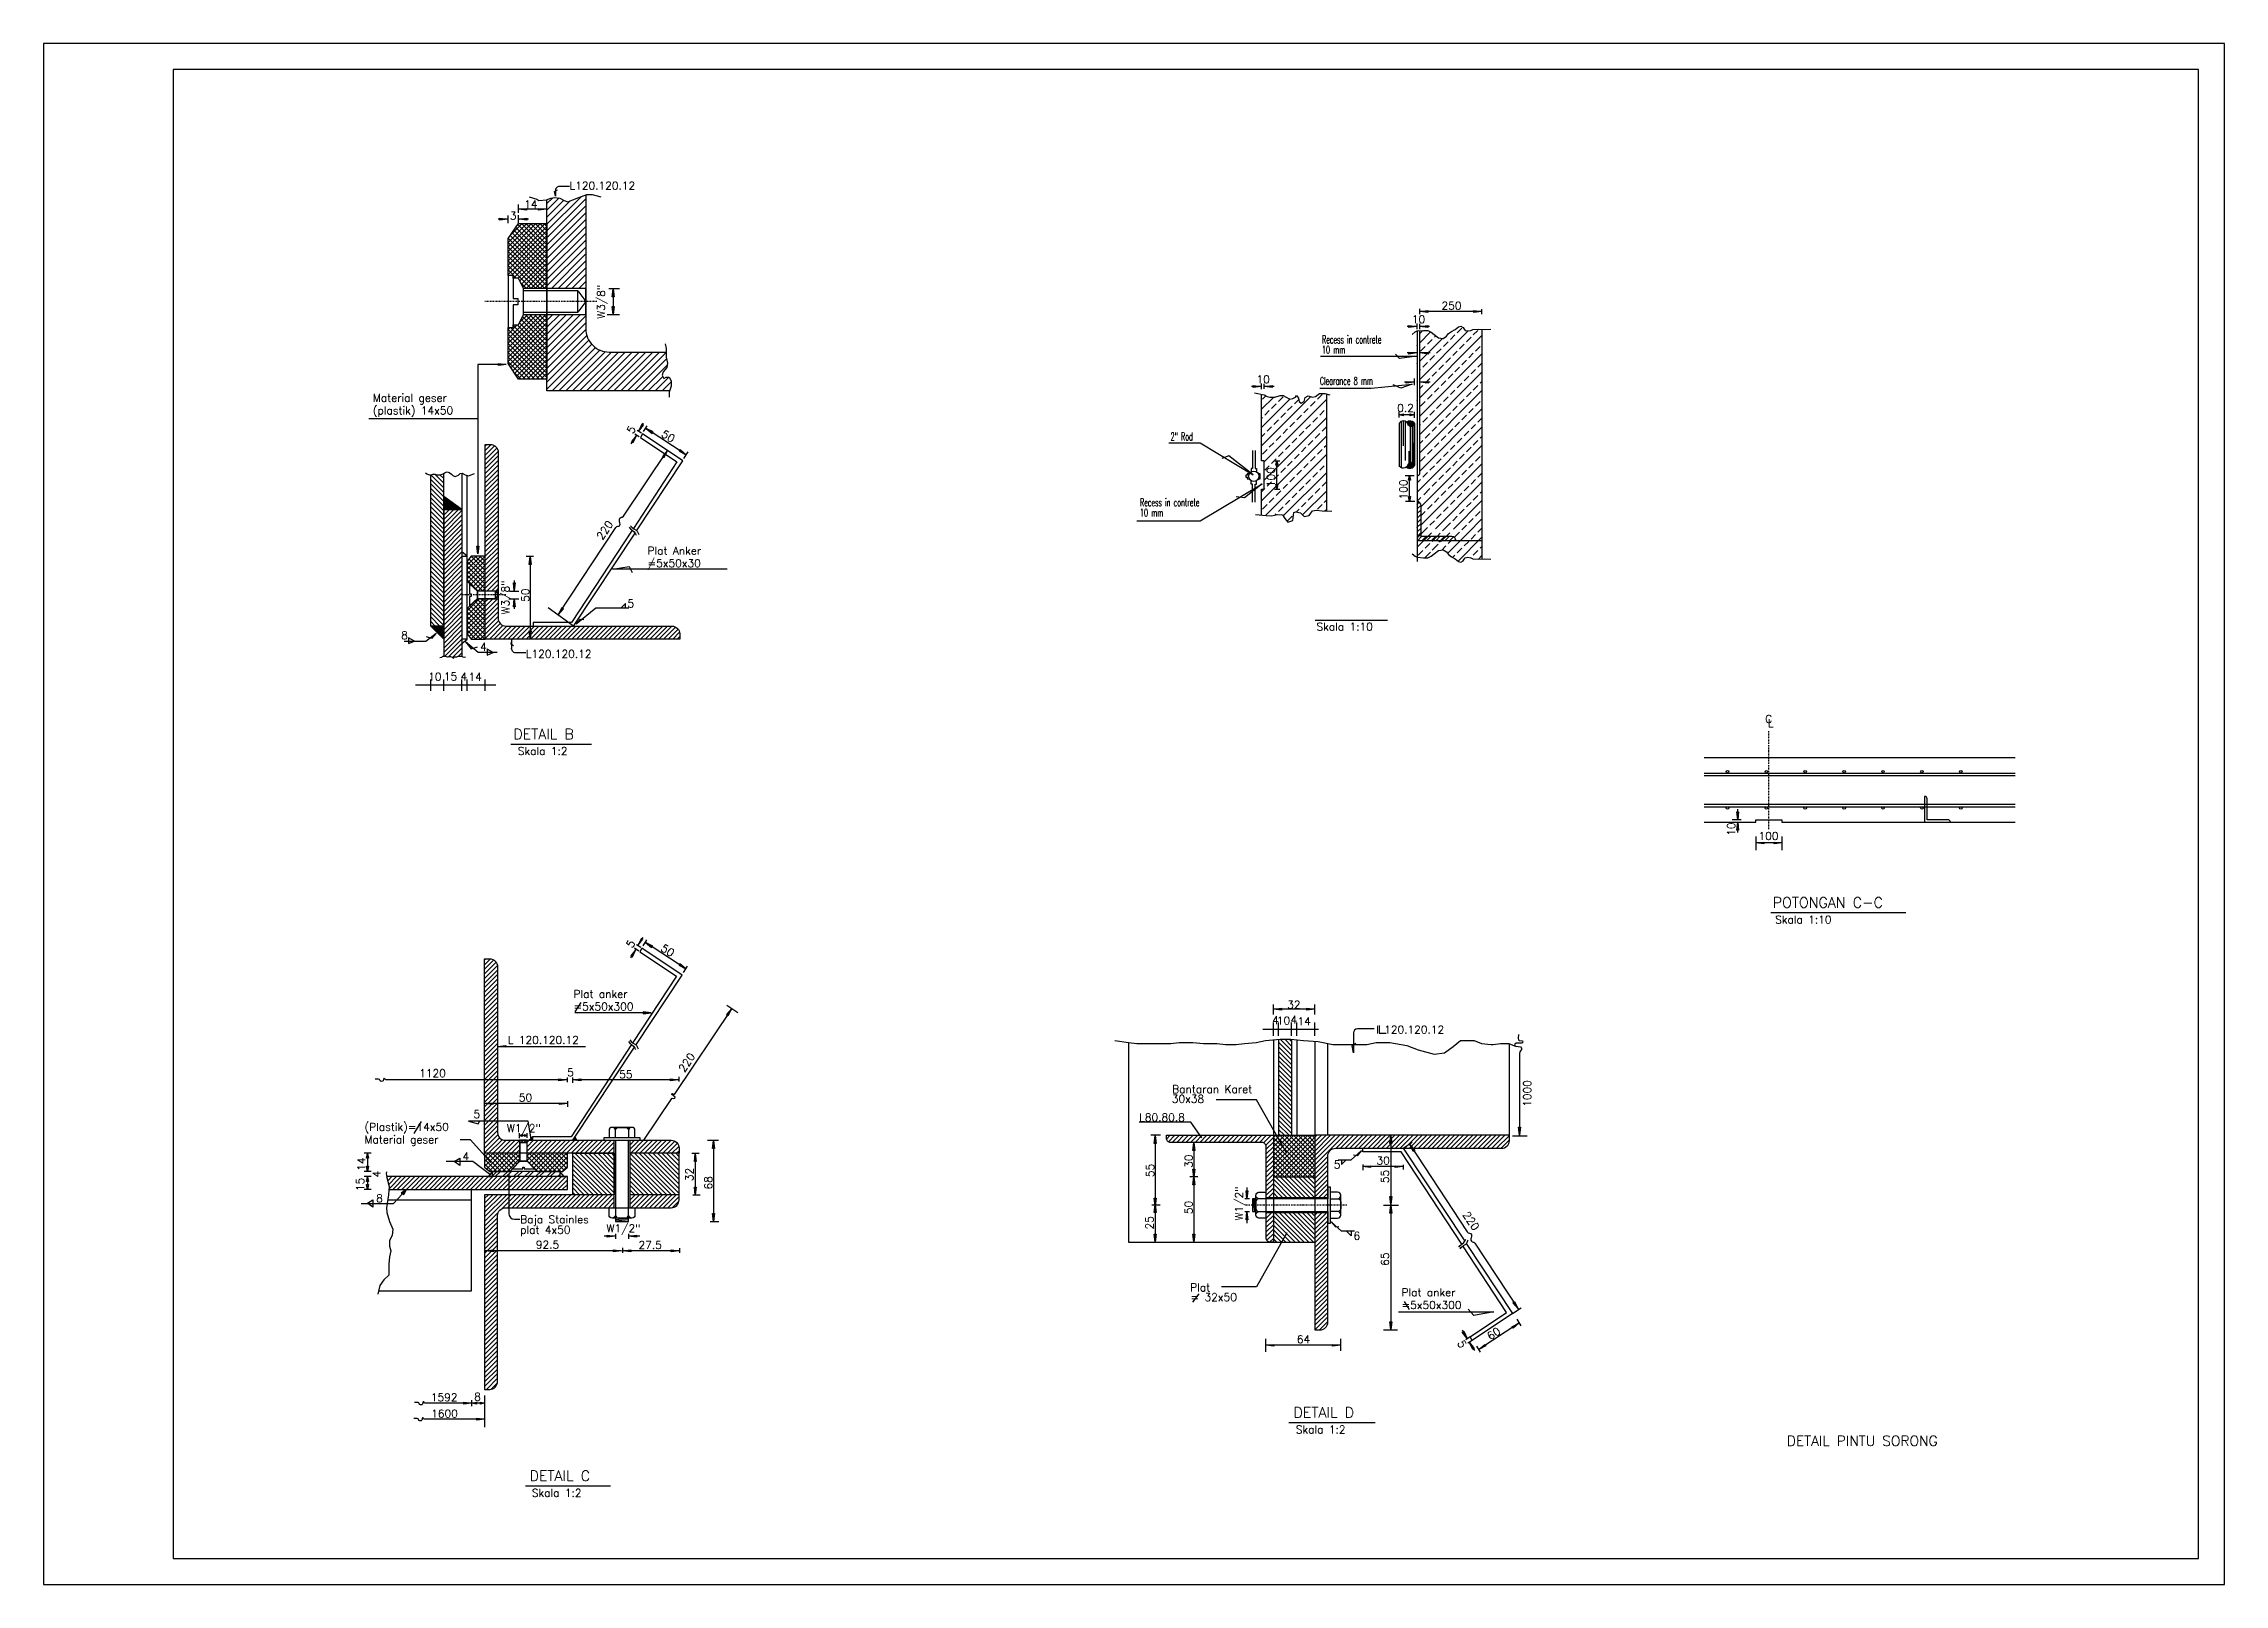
# Model space of a CAD drawing. Header units: metres. Extents: x -50 to 791, y -656 to 584.
# Drawn here: x -50 to 791, y -656 to -62 of the extents above; entities that cross this region are included whole.
import ezdxf
from ezdxf.enums import TextEntityAlignment as Align

# ---------------------------------------------------------------- set-up
doc = ezdxf.new("R2010")
doc.units = ezdxf.units.M
doc.linetypes.add('DASHDOT', pattern=[1, 0.5, -0.25, 0, -0.25])
doc.linetypes.add('HIDDEN', pattern=[0.375, 0.25, -0.125])
for name, color, linetype in [('AS', 2, 'DASHDOT'), ('DIM', 2, 'CONTINUOUS'), ('HATCH', 1, 'CONTINUOUS'), ('KOP', 7, 'CONTINUOUS'), ('PINTU', 5, 'CONTINUOUS')]:
    doc.layers.add(name, color=color, linetype=linetype)
doc.styles.add('ROMAND', font='ROMAND.SHX')
doc.styles.add('ROMANS', font='ROMANS.SHX', dxfattribs={"height": 3})
doc.styles.get("Standard").update_dxf_attribs({"font": 'Simplex.shx'})

msp = doc.modelspace()

# ---------------------------------------------------------------- texts
at = {"layer": 'DIM', "color": 3, "style": 'ROMANS'}
for s, p in [('L120.120.12', (152.86, -118.41)), ('3', (129.85, -130.01)), ('10', (417.68, -193.1)), ('Material geser', (76.99, -200.24)), ('(plastik) 14x50', (76.99, -205.09)), ('0.2', (471.95, -204.13)), ('/', (182.87, -264)), ('Plat Anker', (182.87, -259.14)), ('=5x50x30', (182.87, -264)), ('5', (175.21, -279.53)), ('Skala 1:10', (440.89, -288.46)), ('8', (87.86, -291.77)), ('4', (118.33, -296.24)), ('L120.120.12', (135.97, -298.94)), ('10', (98.36, -307.75)), ('15', (104.39, -307.66)), ('4', (110.74, -307.73)), ('14', (113.88, -307.8)), ('Skala 1:2', (132.92, -336.42)), ('Skala 1:10', (617.73, -401.37)), ('Plat anker', (154.29, -430.05)), ('=5x50x300', (154.29, -434.9)), ('4', (423.79, -440.14)), ('10', (425.63, -440.31)), ('4', (430.84, -439.99)), ('L 120.120.12', (129.06, -447.79)), ('14', (433.59, -440.61)), ('l 120.120.12', (463.92, -443.78)), ('1120', (94.77, -460.6)), ('5', (151.92, -460.29)), ('55', (171.9, -461.04)), ('50', (133.3, -470)), ('30x38', (385.11, -470.5)), ('Bantaran Karet', (385.23, -466.76)), ('(Plastik)=14x50', (73.77, -481.3)), ('5', (115.72, -476.41)), ('W1/2"', (128.67, -481.79)), ('L80.80.8', (372.52, -477.66)), ('Material geser', (73.77, -486.16)), ('5', (447.62, -495.81)), ('8', (78.28, -508.86)), ('Baja Stainles', (133.78, -516.97)), ('plat 4x50', (133.78, -520.99)), ('W1/2"', (167.09, -520.4)), ('6', (455.14, -523.3)), ('92.5', (139.84, -526.69)), ('27.5', (179.44, -526.83)), ('Plat', (392.22, -543.21)), ('= 32x50', (392.35, -546.95)), ('Plat anker', (473.65, -545.11)), ('=5x50x300', (473.65, -549.96)), ('1592', (99.27, -585.54)), ('8', (116.08, -585.36)), ('1600', (99.45, -591.83)), ('Skala 1:2', (432.92, -597.97)), ('Skala 1:2', (138.3, -622.39))]:
    msp.add_text(s, height=3, dxfattribs=at).set_placement(p)
at = {"layer": 'DIM', "style": 'ROMANS'}
for s, p in [('14', (135.29, -125.63)), ('10', (477.68, -169.98)), ('250', (489.14, -164.68)), ('4', (111.56, -492.68))]:
    msp.add_text(s, height=3, dxfattribs=at).set_placement(p)
at = {"layer": 'DIM', "color": 3, "style": 'ROMANS'}
for s, rotation, p in [('W3/8"', 90, (166.49, -168.29)), ('5', 58.7605, (177.22, -212.88)), ('50', 327.81733, (187.89, -213.46)), ('100', 90, (424.78, -233.23)), ('100', 90, (475.92, -237.98)), ('220', 55.62704, (165.47, -253.76)), ('W3/8"', 90, (129.61, -282.3)), ('50', 90, (137.29, -277.34)), ('5', 58.7605, (177, -411.1)), ('50', 327.81733, (187.68, -411.68)), ('220', 55.81819, (197.11, -458.98)), ('1000', 90, (523.64, -472.05)), ('14', 90, (74.06, -496.7)), ('32', 90, (200.57, -500.78)), ('55', 90, (378.23, -499.17)), ('30', 90, (393.06, -495.53)), ('15', 90, (73.57, -504.55)), ('4', 90, (79.9, -499.25)), ('68', 90, (207.82, -503.88)), ('W1/2"', 90, (412.52, -515.92)), ('55', 90, (468.76, -501.51)), ('50', 90, (393.05, -513.51)), ('220', 304.37296, (497.09, -513.7)), ('25', 90, (377.98, -519.34)), ('65', 90, (468.76, -533.34)), ('5', 301.2395, (495.04, -563.21)), ('60', 32.18267, (507.88, -562.11))]:
    msp.add_text(s, height=3, rotation=rotation, dxfattribs=at).set_placement(p)
at = {"layer": 'DIM', "color": 3, "style": 'ROMANS', "width": 0.6}
for s, p in [('Recess in contrete', (443.02, -177.73)), ('10 mm', (443.02, -181.69)), ('Clearance 8 mm', (442.19, -193.7)), ('2" Rod', (384.63, -215.14)), ('Recess in contrete', (372.82, -240.53)), ('10 mm', (372.82, -244.49))]:
    msp.add_text(s, height=3, dxfattribs=at).set_placement(p)
at = {"layer": 'DIM', "color": 4, "style": 'ROMAND'}
for s, p in [('DETAIL B', (131.16, -330.34)), ('POTONGAN C-C', (616.83, -395.29)), ('DETAIL D', (432.03, -591.89)), ('DETAIL C', (137.4, -616.31))]:
    msp.add_text(s, height=4, dxfattribs=at).set_placement(p)
at = {"layer": 'DIM', "color": 3, "style": 'ROMANS'}
for s, p in [('C', (615.2, -324.02)), ('L', (616.01, -325.66)), ('100', (615.2, -369.14)), ('32', (432.2, -434.16)), ('30', (466.54, -494.29)), ('64', (435.84, -563.17))]:
    msp.add_text(s, height=3, dxfattribs=at).set_placement(p, align=Align.CENTER)
msp.add_text('10', height=3, rotation=90, dxfattribs=at).set_placement((602.29, -364.96), align=Align.CENTER)
at = {"layer": 'KOP', "color": 6}
msp.add_text('DETAIL PINTU SORONG', height=3.9, dxfattribs=at).set_placement((622.27, -602.8))

# ---------------------------------------------------------------- linework, layer by layer
at = {"layer": 'AS'}
for points in [[(163.32, -161.58), (120.21, -161.58)], [(128.29, -274.72), (111.53, -274.72)], [(452.54, -509.98), (413.01, -509.98)]]:
    msp.add_lwpolyline(points, dxfattribs=at)
at = {"layer": 'AS', "color": 1, "linetype": 'DASHDOT'}
msp.add_lwpolyline([(615.36, -365.08), (615.36, -327.26)], dxfattribs=at)
at = {"layer": 'DIM'}
msp.add_line((117.42, -206.88), (75.43, -206.88), dxfattribs=at)
at = {"layer": 'DIM', "color": 3}
msp.add_line((395.49, -544.21), (393.08, -547.38), dxfattribs=at)
at = {"layer": 'DIM'}
for points in [[(152.86, -117.25), (148.93, -117.25, 0.462192), (147.42, -119.03), (147.42, -120.99), (147.06, -119.21), (148.13, -118.5)], [(135.97, -297.1), (132.05, -297.1, -0.434057), (130.53, -295), (130.53, -291.75), (130.18, -293.53), (131.25, -294.24)], [(463.15, -442), (456.7, -442, 0.41397), (455.11, -443.59), (455.2, -451.26), (454.6, -448.58), (455.99, -447.49)], [(129.41, -498.11), (129.41, -513.17, 0.395687), (131.53, -515.43), (133.64, -515.43)]]:
    msp.add_lwpolyline(points, format="xyb", dxfattribs=at)
at = {"layer": 'DIM', "color": 3}
for points in [[(133.11, -127.41), (133.11, -124.2)], [(157.22, -431.88), (154.83, -435.46)], [(465.01, -440.74), (465.01, -443.65), (467.75, -443.65)], [(95.66, -477.67), (92.81, -482.38)], [(474.65, -547.06), (476.57, -550.26)]]:
    msp.add_lwpolyline(points, dxfattribs=at)
at = {"layer": 'DIM'}
for points in [[(143.89, -126.01), (140.86, -126.4), (140.86, -125.67), (143.89, -126.01), (143.89, -126.01), (133.13, -126.01), (136.16, -125.67), (136.16, -126.4), (133.13, -126.01)], [(128.96, -129.79), (125.93, -130.18), (125.93, -129.45), (128.96, -129.79), (128.96, -129.79), (125.3, -129.79)], [(129.11, -131.42), (129.11, -128.39)], [(133.11, -131.24), (133.11, -128.3)], [(136.98, -129.79), (133.36, -129.79), (136.39, -129.45), (136.39, -130.18), (133.36, -129.79)], [(167.99, -156.52), (172.04, -156.52)], [(169.62, -156.7), (170.01, -159.73), (169.28, -159.73), (169.62, -156.7), (169.62, -156.7), (169.62, -166.49), (169.28, -163.46), (170.01, -163.46), (169.62, -166.49)], [(167.38, -166.6), (172.04, -166.6)], [(480.7, -166.53), (480.7, -164.37)], [(504.56, -165.41), (501.53, -165.8), (501.53, -165.07), (504.56, -165.41), (504.56, -165.41), (480.84, -165.41), (483.87, -165.07), (483.87, -165.8), (480.84, -165.41)], [(504.7, -166.43), (504.7, -164.57)], [(479.54, -171.2), (476.5, -171.59), (476.5, -170.86), (479.54, -171.2), (479.54, -171.2), (475.83, -171.2)], [(479.7, -172.22), (479.7, -170.05)], [(480.7, -172.19), (480.7, -170.25)], [(484.5, -171.2), (480.79, -171.2), (483.83, -170.86), (483.83, -171.59), (480.79, -171.2)], [(442.4, -182.64), (479.51, -182.64), (472.89, -183.54), (471.37, -181.93)], [(479.52, -181.44), (476.48, -181.83), (476.48, -181.1), (479.52, -181.44), (479.52, -181.44), (475.82, -181.44)], [(484.72, -181.44), (480.88, -181.44), (483.91, -181.1), (483.91, -181.83), (480.88, -181.44)], [(128.42, -185.88), (125.38, -186.27), (125.38, -185.54), (128.42, -185.88), (128.42, -185.88), (117.42, -185.88), (117.42, -258.89), (117.08, -255.86), (117.81, -255.86), (117.42, -258.89)], [(419.7, -195.34), (419.7, -193.18)], [(420.7, -195.31), (420.7, -193.37)], [(478.47, -192.71), (475.43, -193.1), (475.43, -192.37), (478.47, -192.71), (478.47, -192.71), (474.77, -192.71)], [(478.7, -193.81), (478.7, -191.25)], [(484.72, -192.71), (480.88, -192.71), (483.91, -192.37), (483.91, -193.1), (480.88, -192.71)], [(419.54, -194.32), (416.5, -194.71), (416.5, -193.98), (419.54, -194.32), (419.54, -194.32), (415.83, -194.32)], [(424.5, -194.32), (420.79, -194.32), (423.83, -193.98), (423.83, -194.71), (420.79, -194.32)], [(442.19, -195.03), (461.96, -195.03), (477.81, -193.45), (473.34, -195.06), (470.51, -193.71)], [(179.44, -211.66), (181.36, -209.27), (180.73, -208.89), (179.44, -211.66), (179.44, -211.66), (181.37, -208.5)], [(181.39, -211.74), (182.82, -209.46)], [(472.7, -206.28), (472.7, -204.21)], [(478.69, -205.25), (477.06, -205.64), (477.06, -204.91), (478.69, -205.25), (478.69, -205.25), (472.71, -205.25), (474.3, -204.91), (474.3, -205.64), (472.71, -205.25)], [(478.69, -206.39), (478.69, -204.18)], [(176.61, -216.45), (178.61, -213.21), (176.73, -215.62), (177.35, -216), (178.61, -213.21)], [(179.72, -213.77), (178.04, -212.69)], [(180.54, -212.41), (178.89, -211.34)], [(197.84, -220.66), (195.53, -218.66), (195.12, -219.27), (197.84, -220.66), (197.84, -220.66), (182.36, -210.52), (184.71, -212.48), (185.11, -211.87), (182.36, -210.52)], [(383.87, -216.12), (395.96, -216.12), (416.44, -228.38), (407.09, -221.1), (404.34, -222.07)], [(148.43, -282.4), (150.43, -280.08), (149.82, -279.68), (148.43, -282.4), (148.43, -282.4), (170.61, -248.78), (171.03, -248.37), (171.43, -248.22), (171.8, -248.18), (172.12, -248.08), (172.27, -247.78), (172.31, -247.38), (172.27, -246.94), (172.12, -246.51), (172.05, -246.11), (172.05, -245.52), (172.2, -245.16), (172.56, -244.87), (172.85, -244.76), (173.15, -244.72), (173.58, -244.39), (190.61, -218.99), (188.65, -221.33), (189.26, -221.74), (190.61, -218.99)], [(196.95, -222.12), (198.58, -219.59)], [(424.86, -222.98), (426.79, -222.98)], [(425.62, -233.98), (425.23, -232.01), (425.97, -232.01), (425.62, -233.98), (425.62, -233.98), (425.62, -222.94), (425.97, -224.65), (425.23, -224.65), (425.62, -222.94)], [(97.33, -227.63), (97.8, -227.99), (98.04, -228.17), (98.87, -228.41), (99.53, -228.41), (100.12, -228.17), (100.42, -228.11), (101.01, -228.17), (101.61, -228.41), (102.92, -228.41), (104.05, -227.99), (104.64, -227.69), (105.66, -227.22), (106.37, -227.51), (107.32, -228.11), (107.8, -228.7), (108.75, -229), (110, -228.52), (110.66, -227.87), (111.43, -227.81), (112.56, -228.41), (113.81, -228.76), (114.94, -228.41), (116.19, -227.93)], [(371.55, -246.14), (395.96, -246.14), (419.87, -231.82), (413.14, -237.31), (409.84, -236.9)], [(424.7, -233.98), (426.75, -233.98)], [(478.56, -228.75), (475.12, -228.75)], [(476.77, -238.73), (476.37, -236.75), (477.11, -236.75), (476.77, -238.73), (476.77, -238.73), (476.77, -228.7), (477.11, -230.41), (476.37, -230.41), (476.77, -228.7)], [(478.76, -238.73), (475.21, -238.73)], [(136.12, -259.74), (138.92, -259.74)], [(137.62, -259.98), (138.01, -263.01), (137.28, -263.01), (137.62, -259.98), (137.62, -259.98), (137.62, -291.62), (137.28, -288.59), (138.01, -288.59), (137.62, -291.62)], [(213.58, -264.81), (169.4, -264.81), (175.75, -263.78), (176.98, -266.04)], [(129.45, -276.18), (133.32, -276.18)], [(129.65, -273.24), (133.32, -273.24)], [(131.52, -269.21), (131.52, -273.05), (131.18, -270.02), (131.91, -270.02), (131.52, -273.05)], [(131.52, -276.32), (131.91, -279.35), (131.18, -279.35), (131.52, -276.32), (131.52, -276.32), (131.52, -280.03)], [(154.3, -286.72), (144.58, -279.74)], [(175.64, -279.86), (162.9, -279.86), (155.39, -285.96), (157.06, -284.01), (158.35, -284.2)], [(174.34, -279.86), (174.34, -278.06), (172.54, -279.86)], [(440.31, -284.38), (468.22, -284.38)], [(89.09, -292.48), (97.36, -292.48), (101.44, -289.5), (99.55, -291.49), (97.66, -290.89)], [(124.85, -296.96), (117.58, -296.96), (112.7, -292.78), (114.89, -295.47), (117.38, -294.67)], [(93.43, -309.4), (124.38, -309.4)], [(99.3, -311.63), (99.3, -307.26)], [(104.3, -311.63), (104.3, -307.26)], [(111.3, -311.63), (111.3, -307.26)], [(113.3, -311.63), (113.3, -307.26)], [(120.3, -311.63), (120.3, -307.26)], [(130.2, -332.19), (161.28, -332.19)], [(604.6, -361.37), (601.21, -361.37)], [(603.32, -361.36), (602.93, -358.32), (603.66, -358.32), (603.32, -361.36), (603.32, -361.36), (603.32, -357.37)], [(603.32, -366.3), (603.32, -362.37), (603.66, -365.4), (602.93, -365.4), (603.32, -362.37)], [(610.36, -367.9), (610.36, -373.13)], [(620.35, -370.33), (617.32, -370.72), (617.32, -369.99), (620.35, -370.33), (620.35, -370.33), (610.37, -370.33), (613.4, -369.99), (613.4, -370.72), (610.37, -370.33)], [(620.36, -367.9), (620.36, -373.13)], [(616.08, -397.14), (668.17, -397.14)], [(176.4, -414.67), (178.39, -411.43), (176.51, -413.84), (177.14, -414.22), (178.39, -411.43)], [(179.51, -411.99), (177.82, -410.91)], [(180.32, -410.63), (178.67, -409.56)], [(179.22, -409.88), (181.14, -407.49), (180.52, -407.11), (179.22, -409.88), (179.22, -409.88), (181.16, -406.72)], [(181.18, -409.96), (182.61, -407.68)], [(197.63, -418.88), (195.31, -416.88), (194.91, -417.49), (197.63, -418.88), (197.63, -418.88), (182.15, -408.74), (184.49, -410.7), (184.9, -410.09), (182.15, -408.74)], [(196.73, -420.34), (198.36, -417.81)], [(184.27, -435.86), (181.23, -435.47), (181.23, -436.2), (184.27, -435.86), (184.27, -435.86), (154.83, -435.86)], [(215.35, -434.2), (213.34, -436.5), (213.95, -436.91), (215.35, -434.2), (215.35, -434.2), (193.22, -467.3)], [(213.43, -432.81), (217.68, -435.67)], [(424.25, -436.48), (424.25, -432.58)], [(440.19, -434.4), (437.16, -434.79), (437.16, -434.06), (440.19, -434.4), (440.19, -434.4), (424.31, -434.4), (427.34, -434.06), (427.34, -434.79), (424.31, -434.4)], [(440.25, -436.48), (440.25, -432.58)], [(420.2, -442.12), (441.61, -442.12)], [(424.25, -444.7), (424.25, -439.61)], [(426.25, -444.7), (426.25, -439.61)], [(431.25, -444.7), (431.25, -439.61)], [(433.25, -444.7), (433.25, -439.61)], [(440.25, -444.7), (440.25, -439.61)], [(518.73, -444.14), (518.62, -445.65), (518.73, -446.21), (519.07, -446.5), (520.26, -446.67), (520.46, -447.09), (520.01, -447.49), (518.5, -447.54), (517.85, -447.57), (517.31, -447.86), (517.28, -448.37), (517.79, -448.73), (519.5, -448.93), (519.92, -449.39), (519.95, -449.9), (519.61, -450.49), (519.27, -450.86), (519.17, -451.54), (519.17, -482.93), (518.83, -479.9), (519.56, -479.9), (519.17, -482.93)], [(125.17, -448.78), (128.2, -448.39), (128.2, -449.12), (125.17, -448.78), (125.17, -448.78), (158.95, -448.78)], [(82.77, -461.62), (81.93, -461.62), (81.73, -461.45), (81.64, -461.25), (81.39, -461.12), (81.23, -461.14), (81.11, -461.4), (81.05, -461.58), (80.92, -461.99), (80.65, -462.23), (80.23, -462.3), (79.79, -462.08), (79.64, -461.79), (79.56, -461.53), (79.21, -461.38), (78.8, -461.38), (77.89, -461.4)], [(151.78, -461.62), (148.74, -462.01), (148.74, -461.28), (151.78, -461.62), (151.78, -461.62), (82.77, -461.62)], [(152.06, -462.56), (152.06, -460.81)], [(154.06, -462.77), (154.06, -460.81)], [(194.75, -461.62), (191.71, -462.01), (191.71, -461.28), (194.75, -461.62), (194.75, -461.62), (154.09, -461.62), (157.12, -461.28), (157.12, -462.01), (154.09, -461.62)], [(195.06, -462.33), (195.06, -460.56)], [(151.97, -470.83), (148.94, -471.22), (148.94, -470.49), (151.97, -470.83), (151.97, -470.83), (120.22, -470.83), (123.26, -470.49), (123.26, -471.22), (120.22, -470.83)], [(152.02, -469.9), (152.02, -472.07)], [(192.19, -468.85), (181.4, -484.98)], [(192.19, -468.85), (192.35, -468.7), (193.07, -468.82), (193.4, -468.7), (193.51, -468.28), (192.94, -467.83), (192.29, -467.37), (192.23, -467.01), (192.58, -466.91), (192.94, -467.16), (193.22, -467.3)], [(429.5, -490.06), (417.77, -469.31), (402.23, -469.31)], [(138.07, -484.42), (136.81, -477.54), (113.84, -477.54), (117.52, -478.57), (118.21, -477.43)], [(396.72, -483.98), (392.46, -478.03), (372.52, -478.03)], [(122.46, -493.56), (114.61, -484.73), (110.58, -484.73)], [(136.47, -483.12), (135.42, -483.51), (135.42, -482.78), (136.47, -483.12), (136.47, -483.12), (133.57, -483.12), (134.57, -482.78), (134.57, -483.51), (133.57, -483.12)], [(133.58, -484.11), (133.58, -482.27)], [(136.52, -484.06), (136.52, -482.27)], [(138.57, -484.98), (137.21, -484.98), (138.57, -483.6), (138.36, -484.96), (138.25, -484.02), (137.95, -484.9), (137.73, -484.54), (137.21, -484.98), (138.48, -484.74), (137.73, -484.54), (138.45, -484.3), (138.25, -484.02), (138.12, -484.77)], [(155.59, -484.97), (155, -483.58), (154.06, -484.98), (155.56, -484.97), (154.06, -484.98), (154.06, -484.98), (154.95, -483.79), (154.06, -484.98), (155.02, -483.95), (155.37, -484.82), (154.85, -484.2), (155.21, -484.84), (154.52, -484.55), (154.89, -484.84), (154.45, -484.79), (155.31, -484.53), (154.65, -484.48), (155.04, -484.28), (155.05, -484.05), (154.95, -483.93), (154.82, -484.68), (155.22, -484.72), (155.16, -484.21)], [(206.07, -484.98), (210.3, -484.98)], [(208.34, -485.06), (208.73, -488.1), (208, -488.1), (208.34, -485.06), (208.34, -485.06), (208.34, -516.24), (208, -513.2), (208.73, -513.2), (208.34, -516.24)], [(380.67, -483.04), (377.01, -483.04)], [(378.69, -483.21), (379.08, -486.24), (378.34, -486.24), (378.69, -483.21), (378.69, -483.21), (378.69, -510.25), (378.34, -507.22), (379.08, -507.22), (378.69, -510.25)], [(393.52, -485.88), (393.91, -488.91), (393.18, -488.91), (393.52, -485.88), (393.52, -485.88), (393.52, -499.19), (393.18, -496.16), (393.91, -496.16), (393.52, -499.19)], [(469.52, -483.18), (469.91, -486.21), (469.18, -486.21), (469.52, -483.18), (469.52, -483.18), (469.52, -509.7), (469.18, -506.66), (469.91, -506.66), (469.52, -509.7)], [(474.25, -488.04), (477.83, -485.67)], [(476.83, -486.62), (478.83, -488.94), (478.22, -489.34), (476.83, -486.62), (476.83, -486.62), (499.01, -520.24), (499.43, -520.65), (499.83, -520.8), (500.2, -520.84), (500.52, -520.94), (500.67, -521.24), (500.71, -521.64), (500.67, -522.08), (500.52, -522.51), (500.45, -522.91), (500.45, -523.5), (500.6, -523.86), (500.96, -524.15), (501.25, -524.26), (501.55, -524.3), (501.98, -524.63), (518.59, -549.91), (516.64, -547.57), (517.25, -547.16), (518.59, -549.91)], [(516.43, -483.21), (522.14, -483.21)], [(76.32, -489.98), (73.67, -489.98)], [(74.91, -490.01), (75.3, -491.92), (74.57, -491.92), (74.91, -490.01), (74.91, -490.01), (74.91, -496.97), (74.57, -494.98), (75.3, -494.98), (74.91, -496.97)], [(122.46, -498.37), (115.49, -493.17), (105.18, -493.17)], [(200, -489.98), (202.82, -489.98)], [(201.32, -490.14), (201.71, -493.18), (200.98, -493.18), (201.32, -490.14), (201.32, -490.14), (201.32, -506.02), (200.98, -502.98), (201.71, -502.98), (201.32, -506.02)], [(449.19, -492.48), (454.19, -492.48), (458.18, -488.96), (456.51, -490.9), (455.21, -490.72)], [(450.49, -492.48), (450.49, -494.28), (452.28, -492.48)], [(474.21, -495.1), (471.18, -495.49), (471.18, -494.76), (474.21, -495.1), (474.21, -495.1), (458.68, -495.1), (461.72, -494.76), (461.72, -495.49), (458.68, -495.1)], [(458.76, -494.24), (458.76, -496.46)], [(474.25, -494.42), (474.25, -496.18)], [(72.49, -509.35), (84.96, -509.35), (89.92, -503.98), (87.9, -505.33), (88.98, -505.82), (89.92, -503.98)], [(76.32, -496.98), (73.67, -496.98)], [(76.32, -498.98), (73.67, -498.98)], [(76.32, -503.98), (73.67, -503.98)], [(74.91, -499), (75.3, -500.91), (74.57, -500.91), (74.91, -499), (74.91, -499), (74.91, -504.02), (74.57, -502.02), (75.3, -502.02), (74.91, -504.02)], [(395.14, -499.02), (392.03, -499.02)], [(393.52, -499.12), (393.91, -502.16), (393.18, -502.16), (393.52, -499.12), (393.52, -499.12), (393.52, -524.22), (393.18, -521.19), (393.91, -521.19), (393.52, -524.22)], [(414.05, -503.11), (414.05, -507.43), (413.71, -504.39), (414.44, -504.39), (414.05, -507.43)], [(200.43, -505.98), (203.25, -505.98)], [(380.54, -509.98), (377.38, -509.98)], [(378.69, -509.82), (379.08, -512.85), (378.34, -512.85), (378.69, -509.82), (378.69, -509.82), (378.69, -524.22), (378.34, -521.19), (379.08, -521.19), (378.69, -524.22)], [(413.19, -507.46), (415.03, -507.46)], [(413.19, -512.46), (415.03, -512.46)], [(414.05, -512.59), (414.44, -515.63), (413.71, -515.63), (414.05, -512.59), (414.05, -512.59), (414.05, -516.89)], [(466.78, -509.98), (472.49, -509.98)], [(469.52, -510.05), (469.91, -513.08), (469.18, -513.08), (469.52, -510.05), (469.52, -510.05), (469.52, -558.01), (469.18, -554.97), (469.91, -554.97), (469.52, -558.01)], [(170.56, -521.08), (170.56, -522.92)], [(175.56, -521.08), (175.56, -522.92)], [(207.05, -516.21), (210.44, -516.21)], [(429.5, -520.65), (417.77, -541.4), (404.27, -541.4)], [(455.57, -519.97), (450.57, -519.97), (446.58, -516.45), (448.25, -518.39), (449.55, -518.21)], [(454.27, -519.97), (454.27, -521.77), (452.48, -519.97)], [(172.86, -527.56), (169.83, -527.95), (169.83, -527.22), (172.86, -527.56), (172.86, -527.56), (120.43, -527.56), (123.46, -527.22), (123.46, -527.95), (120.43, -527.56)], [(170.42, -521.93), (167.39, -522.32), (167.39, -521.59), (170.42, -521.93), (170.42, -521.93), (166.12, -521.93)], [(173.2, -526.41), (173.2, -528.38)], [(194.98, -527.56), (191.95, -527.95), (191.95, -527.22), (194.98, -527.56), (194.98, -527.56), (173.41, -527.56), (176.44, -527.22), (176.44, -527.95), (173.41, -527.56)], [(179.9, -521.93), (175.59, -521.93), (178.62, -521.59), (178.62, -522.32), (175.59, -521.93)], [(195.2, -526.55), (195.2, -528.38)], [(472.46, -551.12), (509.27, -551.12), (501.55, -552.56), (499.32, -550.07)], [(516.48, -551.74), (519.83, -549.56)], [(518.08, -553.98), (519.71, -556.51)], [(421.19, -561.55), (421.19, -566.55)], [(450.18, -561.55), (450.18, -566.19)], [(466.78, -558.04), (472.14, -558.04)], [(497, -558.07), (498.99, -561.32), (497.11, -558.91), (497.74, -558.53), (498.99, -561.32)], [(500.11, -560.76), (498.42, -561.84)], [(500.92, -562.12), (499.27, -563.19)], [(499.82, -562.87), (501.74, -565.25), (501.12, -565.64), (499.82, -562.87), (499.82, -562.87), (501.76, -566.03)], [(518.97, -555.44), (516.66, -557.44), (516.26, -556.83), (518.97, -555.44), (518.97, -555.44), (503.5, -565.59), (505.84, -563.63), (506.24, -564.24), (503.5, -565.59)], [(450.1, -563.98), (447.06, -564.37), (447.06, -563.64), (450.1, -563.98), (450.1, -563.98), (421.41, -563.98), (424.45, -563.64), (424.45, -564.37), (421.41, -563.98)], [(502.53, -564.36), (503.96, -566.64)], [(97.95, -586.32), (97.11, -586.32), (96.91, -586.15), (96.81, -585.95), (96.57, -585.82), (96.4, -585.84), (96.29, -586.1), (96.22, -586.28), (96.09, -586.69), (95.83, -586.93), (95.4, -587), (94.96, -586.79), (94.82, -586.49), (94.73, -586.23), (94.39, -586.08), (93.98, -586.08), (93.06, -586.1)], [(115.05, -586.32), (112.02, -586.71), (112.02, -585.98), (115.05, -586.32), (115.05, -586.32), (97.95, -586.32)], [(120.06, -586.32), (118.54, -586.71), (118.54, -585.98), (120.06, -586.32), (120.06, -586.32), (115.05, -586.32), (116.89, -585.98), (116.89, -586.71), (115.05, -586.32)], [(115.06, -585.17), (115.06, -587.42)], [(97.67, -592.48), (96.82, -592.48), (96.63, -592.31), (96.53, -592.12), (96.29, -591.98), (96.12, -592), (96.01, -592.26), (95.94, -592.44), (95.81, -592.85), (95.55, -593.1), (95.12, -593.16), (94.68, -592.95), (94.53, -592.65), (94.45, -592.39), (94.11, -592.25), (93.7, -592.25), (92.78, -592.26)], [(120.06, -592.48), (117.02, -592.87), (117.02, -592.14), (120.06, -592.48), (120.06, -592.48), (97.67, -592.48)], [(430.22, -593.74), (463.55, -593.74)], [(135.8, -618.16), (168.67, -618.16)]]:
    msp.add_lwpolyline(points, dxfattribs=at)
for points in [[(92.97, -292.48), (90.68, -291.19), (90.68, -293.48)], [(123.36, -296.96), (121.07, -295.67), (121.07, -297.96)], [(108.32, -493.17), (110.48, -491.89), (110.48, -494.64)], [(74.85, -509.26), (77.01, -507.98), (77.01, -510.73)]]:
    msp.add_lwpolyline(points, close=True, dxfattribs=at)
at = {"layer": 'HATCH'}
for p, q in [((144.11, -134.4), (157.45, -121.06)), ((144.11, -123.79), (146.32, -121.58)), ((144.11, -126.44), (148.88, -121.67)), ((144.11, -137.05), (159.11, -122.05)), ((144.11, -129.1), (150.65, -122.56)), ((144.11, -131.75), (153.1, -122.76)), ((144.11, -139.7), (159.11, -124.7)), ((129.11, -145.86), (143.39, -131.58)), ((129.11, -144.1), (141.63, -131.58)), ((129.11, -142.33), (139.86, -131.58)), ((129.11, -140.56), (138.09, -131.58)), ((129.11, -138.79), (136.32, -131.58)), ((129.11, -147.63), (144.11, -132.63)), ((129.11, -149.4), (144.11, -134.4)), ((129.69, -136.44), (134.56, -131.58)), ((144.11, -146.76), (131.39, -134.03)), ((144.11, -144.99), (132.12, -133)), ((144.11, -143.22), (132.85, -131.96)), ((144.11, -141.45), (134.24, -131.58)), ((144.11, -139.69), (136, -131.58)), ((144.11, -137.92), (137.77, -131.58)), ((144.11, -136.15), (139.54, -131.58)), ((144.11, -134.38), (141.31, -131.58)), ((144.11, -132.62), (143.07, -131.58)), ((144.11, -142.35), (159.11, -127.35)), ((144.11, -145.01), (159.11, -130.01)), ((144.11, -147.66), (159.11, -132.66)), ((129.11, -151.17), (144.11, -136.17)), ((144.11, -153.83), (129.11, -138.83)), ((144.11, -155.6), (129.11, -140.6)), ((143.32, -156.57), (129.11, -142.36)), ((144.11, -152.06), (129.2, -137.15)), ((144.11, -150.29), (129.93, -136.11)), ((130.47, -151.58), (144.11, -137.93)), ((144.11, -148.53), (130.66, -135.07)), ((131.23, -152.58), (144.11, -139.7)), ((133, -152.58), (144.11, -141.47)), ((144.11, -150.31), (159.11, -135.31)), ((144.11, -152.96), (159.11, -137.96)), ((144.11, -155.61), (159.11, -140.61)), ((141.55, -156.57), (129.11, -144.13)), ((139.79, -156.58), (129.11, -145.9)), ((138.02, -156.58), (129.11, -147.67)), ((132.25, -152.58), (129.11, -149.44)), ((129.49, -151.58), (129.11, -151.2)), ((133.66, -153.68), (144.11, -143.24)), ((134.25, -154.86), (144.11, -145.01)), ((134.84, -156.04), (144.11, -146.77)), ((136.07, -156.58), (144.11, -148.54)), ((137.84, -156.58), (144.11, -150.31)), ((145.8, -156.57), (159.11, -143.26)), ((148.46, -156.57), (159.11, -145.92)), ((151.11, -156.57), (159.11, -148.57)), ((153.76, -156.56), (159.11, -151.22)), ((136.25, -156.58), (133.97, -154.29)), ((139.61, -156.58), (144.11, -152.08)), ((141.38, -156.57), (144.11, -153.84)), ((143.15, -156.57), (144.11, -155.61)), ((156.42, -156.56), (159.11, -153.87)), ((159.07, -156.56), (159.11, -156.52)), ((129.11, -175.92), (138.44, -166.58)), ((129.11, -177.68), (140.21, -166.58)), ((129.11, -179.45), (141.98, -166.58)), ((129.11, -181.22), (143.74, -166.59)), ((129.11, -182.99), (144.11, -167.99)), ((133.54, -169.72), (136.68, -166.58)), ((144.11, -176.81), (134.7, -167.4)), ((144.11, -175.04), (135.65, -166.58)), ((144.11, -173.27), (137.42, -166.58)), ((144.11, -171.51), (139.19, -166.58)), ((144.11, -169.74), (140.96, -166.58)), ((144.11, -167.97), (142.72, -166.58)), ((144.11, -179.48), (156.99, -166.59)), ((144.11, -176.83), (154.34, -166.59)), ((144.11, -174.17), (151.69, -166.59)), ((144.11, -171.52), (149.04, -166.59)), ((144.11, -168.87), (146.39, -166.59)), ((144.11, -182.13), (159.11, -167.13)), ((129.11, -184.75), (144.11, -169.75)), ((129.11, -174.15), (132.68, -170.58)), ((129.11, -172.38), (129.91, -171.58)), ((144.11, -187.42), (129.11, -172.42)), ((144.11, -189.18), (129.11, -174.18)), ((144.11, -190.95), (129.11, -175.95)), ((129.5, -186.13), (144.11, -171.52)), ((144.11, -185.65), (130.04, -171.58)), ((130.21, -187.19), (144.11, -173.29)), ((130.91, -188.26), (144.11, -175.06)), ((144.11, -183.88), (131.11, -170.88)), ((144.11, -182.11), (132.58, -170.58)), ((144.11, -180.35), (133.52, -169.76)), ((144.11, -178.58), (134.11, -168.58)), ((144.11, -184.78), (159.11, -169.78)), ((144.11, -187.43), (159.12, -172.43)), ((144.11, -190.08), (159.5, -174.7)), ((144.11, -192.73), (160.29, -176.55)), ((480.7, -173.94), (481.84, -172.8)), ((480.7, -191.62), (499.39, -172.93)), ((480.7, -177.48), (484.88, -173.3)), ((480.7, -198.69), (504.7, -174.69)), ((480.7, -184.55), (489.46, -175.79)), ((483.68, -178.04), (485.44, -176.27)), ((486.33, -175.39), (486.89, -174.82)), ((492.52, -176.27), (494.28, -174.5)), ((495.17, -173.62), (496.94, -171.85)), ((498.7, -177.15), (500.47, -175.39)), ((501.35, -174.5), (503.12, -172.73)), ((142.97, -191.58), (129.11, -177.72)), ((141.2, -191.58), (129.11, -179.49)), ((139.44, -191.58), (129.11, -181.26)), ((137.67, -191.58), (129.11, -183.02)), ((135.9, -191.58), (129.11, -184.79)), ((131.62, -189.32), (144.11, -176.83)), ((132.32, -190.38), (144.11, -178.59)), ((133.02, -191.45), (144.11, -180.36)), ((134.66, -191.58), (144.11, -182.13)), ((136.43, -191.58), (144.11, -183.9)), ((144.11, -195.39), (161.4, -178.09)), ((146.06, -196.09), (162.79, -179.36)), ((148.71, -196.09), (164.47, -180.33)), ((151.36, -196.09), (166.5, -180.95)), ((154.01, -196.09), (169.01, -181.09)), ((156.66, -196.09), (171.66, -181.09)), ((159.31, -196.09), (174.31, -181.09)), ((161.96, -196.09), (176.96, -181.09)), ((164.62, -196.09), (179.62, -181.09)), ((167.27, -196.09), (182.27, -181.09)), ((169.92, -196.09), (184.92, -181.09)), ((172.57, -196.09), (187.57, -181.09)), ((175.22, -196.09), (190.13, -181.19)), ((177.87, -196.09), (190.27, -183.7)), ((479.66, -178.51), (479.7, -178.48)), ((479.66, -182.05), (479.7, -182.01)), ((480.7, -205.76), (504.7, -181.76)), ((481.03, -180.69), (482.79, -178.92)), ((484.56, -184.22), (486.33, -182.46)), ((487.21, -181.57), (488.98, -179.81)), ((489.86, -178.92), (491.63, -177.15)), ((490.75, -185.11), (492.52, -183.34)), ((493.4, -182.46), (495.17, -180.69)), ((496.05, -179.81), (497.82, -178.04)), ((496.94, -185.99), (498.7, -184.22)), ((499.59, -183.34), (501.35, -181.57)), ((502.24, -180.69), (504.01, -178.92)), ((134.13, -191.58), (131.11, -188.56)), ((138.19, -191.58), (144.11, -185.66)), ((139.96, -191.58), (144.11, -187.43)), ((141.73, -191.58), (144.11, -189.2)), ((143.5, -191.58), (144.11, -190.97)), ((180.53, -196.09), (190.49, -186.13)), ((183.18, -196.09), (188.77, -190.51)), ((185.83, -196.09), (191.17, -190.75)), ((188.48, -196.09), (192.01, -192.57)), ((479.66, -185.59), (479.7, -185.55)), ((479.66, -189.12), (479.7, -189.08)), ((479.66, -192.66), (479.7, -192.62)), ((480.7, -188.08), (481.03, -187.76)), ((480.7, -212.83), (504.7, -188.83)), ((481.91, -186.88), (483.68, -185.11)), ((482.79, -193.06), (484.56, -191.3)), ((485.44, -190.41), (487.21, -188.64)), ((488.1, -187.76), (489.86, -185.99)), ((488.98, -193.95), (490.75, -192.18)), ((491.63, -191.3), (493.4, -189.53)), ((494.28, -188.64), (496.05, -186.88)), ((495.17, -194.83), (496.94, -193.06)), ((497.82, -192.18), (499.59, -190.41)), ((500.47, -189.53), (502.24, -187.76)), ((503.12, -186.88), (504.7, -185.3)), ((504.01, -193.06), (504.7, -192.37)), ((191.13, -196.09), (191.59, -195.63)), ((419.7, -217.26), (438.71, -198.26)), ((419.7, -203.12), (424.42, -198.41)), ((419.7, -210.19), (430.72, -199.17)), ((420.04, -199.25), (421.35, -197.94)), ((420.7, -223.34), (444.7, -199.34)), ((423.57, -202.79), (425.34, -201.02)), ((426.22, -200.13), (427.99, -198.37)), ((432.41, -201.02), (434.03, -199.4)), ((438.6, -201.9), (440.37, -200.13)), ((441.25, -199.25), (443.02, -197.48)), ((479.66, -199.73), (479.7, -199.69)), ((480.7, -195.16), (481.91, -193.95)), ((480.7, -219.9), (504.7, -195.9)), ((481.03, -201.9), (482.79, -200.13)), ((483.68, -199.25), (485.44, -197.48)), ((486.33, -196.6), (488.1, -194.83)), ((487.21, -202.79), (488.98, -201.02)), ((489.86, -200.13), (491.63, -198.37)), ((492.52, -197.48), (494.28, -195.72)), ((496.05, -201.02), (497.82, -199.25)), ((498.7, -198.37), (500.47, -196.6)), ((501.35, -195.72), (503.12, -193.95)), ((502.24, -201.9), (504.01, -200.13)), ((419.7, -206.66), (420.04, -206.32)), ((420.7, -230.41), (444.7, -206.41)), ((420.92, -205.44), (422.69, -203.67)), ((421.81, -211.63), (423.57, -209.86)), ((424.46, -208.97), (426.22, -207.21)), ((427.11, -206.32), (428.88, -204.55)), ((429.76, -203.67), (431.53, -201.9)), ((430.64, -209.86), (432.41, -208.09)), ((433.3, -207.21), (435.06, -205.44)), ((435.95, -204.55), (437.71, -202.79)), ((436.83, -210.74), (438.6, -208.97)), ((439.48, -208.09), (441.25, -206.32)), ((442.13, -205.44), (443.9, -203.67)), ((443.02, -211.63), (444.7, -209.94)), ((475.56, -208.07), (475.66, -207.97)), ((477.58, -209.77), (475.73, -207.92)), ((475.74, -208.25), (476.35, -207.64)), ((477.24, -209.78), (475.84, -208.39)), ((475.89, -208.45), (476.77, -207.57)), ((477.86, -209.7), (475.95, -207.79)), ((476.01, -208.68), (477.11, -207.58)), ((476.1, -208.94), (477.41, -207.64)), ((476.73, -209.63), (476.16, -209.05)), ((478.1, -209.58), (476.2, -207.68)), ((476.23, -209.17), (477.67, -207.73)), ((476.39, -209.37), (477.9, -207.85)), ((478.3, -209.43), (476.48, -207.61)), ((476.58, -209.53), (478.11, -208)), ((478.47, -209.24), (476.79, -207.57)), ((476.8, -209.66), (478.3, -208.16)), ((477.06, -209.75), (478.46, -208.35)), ((478.6, -209.02), (477.17, -207.59)), ((477.38, -209.79), (478.61, -208.56)), ((478.7, -208.77), (477.66, -207.73)), ((477.81, -209.72), (478.67, -208.85)), ((479.66, -203.26), (479.7, -203.23)), ((479.66, -206.8), (479.7, -206.76)), ((479.7, -235.05), (504.7, -210.05)), ((480.7, -226.98), (504.7, -202.98)), ((480.7, -209.3), (481.03, -208.97)), ((481.91, -208.09), (483.68, -206.32)), ((484.56, -205.44), (486.33, -203.67)), ((485.44, -211.63), (487.21, -209.86)), ((488.1, -208.97), (489.86, -207.21)), ((490.75, -206.32), (492.52, -204.55)), ((493.4, -203.67), (495.17, -201.9)), ((494.28, -209.86), (496.05, -208.09)), ((496.94, -207.21), (498.7, -205.44)), ((499.59, -204.55), (501.35, -202.79)), ((500.47, -210.74), (502.24, -208.97)), ((503.12, -208.09), (504.7, -206.51)), ((120.3, -217.31), (120.89, -216.72)), ((120.3, -219.08), (122.64, -216.74)), ((120.3, -220.84), (123.94, -217.21)), ((120.3, -222.61), (124.82, -218.09)), ((419.7, -213.73), (420.92, -212.51)), ((419.7, -238.48), (444.7, -213.48)), ((422.69, -217.81), (424.46, -216.04)), ((425.34, -215.16), (427.11, -213.39)), ((427.99, -212.51), (429.76, -210.74)), ((428.88, -218.7), (430.64, -216.93)), ((431.53, -216.04), (433.3, -214.28)), ((434.18, -213.39), (435.95, -211.63)), ((435.06, -219.58), (436.83, -217.81)), ((437.71, -216.93), (439.48, -215.16)), ((440.37, -214.28), (442.13, -212.51)), ((443.9, -217.81), (444.7, -217.01)), ((479.66, -210.33), (479.7, -210.3)), ((479.66, -213.87), (479.7, -213.83)), ((480.7, -216.37), (481.91, -215.16)), ((481.2, -240.62), (504.7, -217.12)), ((482.79, -214.28), (484.56, -212.51)), ((486.33, -217.81), (488.1, -216.04)), ((488.98, -215.16), (490.75, -213.39)), ((491.63, -212.51), (493.4, -210.74)), ((492.52, -218.7), (494.28, -216.93)), ((495.17, -216.04), (496.94, -214.28)), ((497.82, -213.39), (499.59, -211.63)), ((498.7, -219.58), (500.47, -217.81)), ((501.35, -216.93), (503.12, -215.16)), ((504.01, -214.28), (504.7, -213.58)), ((120.3, -224.38), (125.28, -219.4)), ((120.3, -226.15), (125.3, -221.15)), ((120.3, -227.92), (125.3, -222.92)), ((120.3, -229.68), (125.3, -224.68)), ((120.3, -231.45), (125.3, -226.45)), ((420.04, -220.46), (421.81, -218.7)), ((420.92, -226.65), (422.69, -224.88)), ((421.21, -244.04), (444.7, -220.55)), ((423.57, -224), (425.34, -222.23)), ((426.22, -221.35), (427.99, -219.58)), ((427.11, -227.54), (428.88, -225.77)), ((429.76, -224.88), (431.53, -223.12)), ((432.41, -222.23), (434.18, -220.46)), ((433.3, -228.42), (435.06, -226.65)), ((435.95, -225.77), (437.71, -224)), ((438.6, -223.12), (440.37, -221.35)), ((441.25, -220.46), (443.02, -218.7)), ((442.13, -226.65), (443.9, -224.88)), ((475.66, -225.53), (475.56, -225.43)), ((475.73, -225.58), (477.58, -223.73)), ((476.35, -225.87), (475.74, -225.25)), ((475.84, -225.12), (477.24, -223.72)), ((476.77, -225.93), (475.89, -225.05)), ((475.95, -225.71), (477.86, -223.8)), ((477.11, -225.92), (476.01, -224.82)), ((477.41, -225.86), (476.1, -224.56)), ((476.16, -224.45), (476.73, -223.87)), ((476.2, -225.82), (478.1, -223.92)), ((477.67, -225.77), (476.23, -224.33)), ((477.9, -225.65), (476.39, -224.13)), ((476.48, -225.9), (478.3, -224.07)), ((478.11, -225.51), (476.58, -223.97)), ((476.79, -225.93), (478.47, -224.26)), ((478.3, -225.34), (476.8, -223.84)), ((478.46, -225.15), (477.06, -223.75)), ((477.17, -225.91), (478.6, -224.48)), ((478.61, -224.94), (477.38, -223.71)), ((477.66, -225.77), (478.7, -224.74)), ((478.67, -224.65), (477.81, -223.78)), ((479.66, -220.94), (479.7, -220.9)), ((479.66, -224.48), (479.7, -224.44)), ((481.03, -223.12), (482.79, -221.35)), ((481.2, -247.69), (504.7, -224.19)), ((483.68, -220.46), (485.44, -218.7)), ((484.56, -226.65), (486.33, -224.88)), ((487.21, -224), (488.98, -222.23)), ((489.86, -221.35), (491.63, -219.58)), ((490.75, -227.54), (492.52, -225.77)), ((493.4, -224.88), (495.17, -223.12)), ((496.05, -222.23), (497.82, -220.46)), ((496.94, -228.42), (498.7, -226.65)), ((499.59, -225.77), (501.35, -224)), ((502.24, -223.12), (504.01, -221.35)), ((104.3, -233.4), (99.3, -228.4)), ((104.3, -235.17), (99.3, -230.17)), ((104.3, -236.94), (99.3, -231.94)), ((104.3, -238.71), (99.3, -233.71)), ((104.3, -240.47), (99.3, -235.47)), ((104.3, -231.64), (100.81, -228.15)), ((104.3, -229.87), (102.84, -228.41)), ((104.3, -228.1), (104.14, -227.94)), ((120.3, -233.22), (125.3, -228.22)), ((120.3, -234.99), (125.3, -229.99)), ((120.3, -236.75), (125.3, -231.75)), ((120.3, -238.52), (125.3, -233.52)), ((120.3, -240.29), (125.3, -235.29)), ((419.7, -234.94), (420.66, -233.98)), ((420.7, -233.94), (420.92, -233.72)), ((421.81, -232.84), (423.57, -231.07)), ((424.46, -230.19), (426.22, -228.42)), ((425.34, -236.37), (427.11, -234.61)), ((427.99, -233.72), (429.76, -231.95)), ((428.05, -244.27), (444.7, -227.62)), ((430.64, -231.07), (432.41, -229.3)), ((434.18, -234.61), (435.95, -232.84)), ((435.53, -243.86), (444.7, -234.69)), ((436.83, -231.95), (438.6, -230.19)), ((439.48, -229.3), (441.25, -227.54)), ((440.37, -235.49), (442.13, -233.72)), ((443.02, -232.84), (444.7, -231.16)), ((479.66, -228.01), (479.7, -227.98)), ((479.66, -231.55), (481.03, -230.19)), ((481.91, -229.3), (483.68, -227.54)), ((482.21, -236.08), (484.56, -233.72)), ((485.44, -232.84), (487.21, -231.07)), ((486.71, -249.25), (504.7, -231.26)), ((488.1, -230.19), (489.86, -228.42)), ((488.98, -236.37), (490.75, -234.61)), ((491.63, -233.72), (493.4, -231.95)), ((494.28, -231.07), (496.05, -229.3)), ((497.82, -234.61), (499.59, -232.84)), ((500.47, -231.95), (502.24, -230.19)), ((503.12, -229.3), (504.7, -227.72)), ((504.01, -235.49), (504.7, -234.79)), ((104.3, -242.24), (99.3, -237.24)), ((104.3, -244.01), (99.3, -239.01)), ((104.3, -245.78), (99.3, -240.78)), ((104.3, -247.55), (99.3, -242.55)), ((104.3, -236.84), (104.37, -236.77)), ((104.3, -237.2), (104.58, -236.92)), ((109.08, -241.72), (104.3, -236.94)), ((104.3, -237.55), (104.79, -237.07)), ((104.3, -237.9), (104.99, -237.21)), ((108.73, -241.72), (104.3, -237.29)), ((104.3, -238.26), (105.2, -237.36)), ((104.3, -238.61), (105.4, -237.51)), ((108.38, -241.72), (104.3, -237.65)), ((104.3, -238.97), (105.61, -237.66)), ((104.3, -239.32), (105.82, -237.8)), ((104.3, -239.67), (106.02, -237.95)), ((108.02, -241.72), (104.3, -238)), ((104.3, -240.03), (106.23, -238.1)), ((104.3, -240.38), (106.44, -238.25)), ((107.67, -241.72), (104.3, -238.35)), ((104.3, -240.73), (106.64, -238.39)), ((104.3, -241.09), (106.85, -238.54)), ((104.3, -241.44), (107.05, -238.69)), ((107.32, -241.72), (104.3, -238.71)), ((106.96, -241.72), (104.3, -239.06)), ((106.61, -241.72), (104.3, -239.41)), ((106.26, -241.72), (104.3, -239.77)), ((105.9, -241.72), (104.3, -240.12)), ((105.55, -241.72), (104.3, -240.47)), ((105.19, -241.72), (104.3, -240.83)), ((104.84, -241.72), (104.3, -241.18)), ((104.49, -241.72), (104.3, -241.53)), ((104.3, -247.45), (110.03, -241.72)), ((104.3, -245.68), (108.26, -241.72)), ((104.3, -243.92), (106.5, -241.72)), ((104.3, -242.15), (104.73, -241.72)), ((104.3, -249.22), (111.3, -242.22)), ((104.37, -241.72), (107.26, -238.83)), ((104.73, -241.72), (107.47, -238.98)), ((109.44, -241.72), (104.78, -237.06)), ((105.08, -241.72), (107.67, -239.13)), ((105.43, -241.72), (107.88, -239.28)), ((105.79, -241.72), (108.09, -239.42)), ((109.79, -241.72), (106.02, -237.95)), ((106.14, -241.72), (108.29, -239.57)), ((106.5, -241.72), (108.5, -239.72)), ((106.85, -241.72), (108.7, -239.87)), ((107.2, -241.72), (108.91, -240.01)), ((110.14, -241.72), (107.25, -238.83)), ((107.56, -241.72), (109.12, -240.16)), ((107.91, -241.72), (109.32, -240.31)), ((108.26, -241.72), (109.53, -240.46)), ((110.5, -241.72), (108.49, -239.71)), ((108.62, -241.72), (109.74, -240.6)), ((108.97, -241.72), (109.94, -240.75)), ((109.32, -241.72), (110.15, -240.9)), ((109.68, -241.72), (110.35, -241.04)), ((110.85, -241.72), (109.73, -240.6)), ((110.03, -241.72), (110.56, -241.19)), ((110.38, -241.72), (110.77, -241.34)), ((110.74, -241.72), (110.97, -241.49)), ((111.21, -241.72), (110.97, -241.48)), ((111.09, -241.72), (111.18, -241.63)), ((120.3, -242.06), (125.3, -237.06)), ((120.3, -243.83), (125.3, -238.83)), ((120.3, -245.59), (125.3, -240.59)), ((120.3, -247.36), (125.3, -242.36)), ((420.04, -241.68), (421.81, -239.91)), ((422.69, -239.03), (424.46, -237.26)), ((424.88, -243.91), (425.34, -243.44)), ((426.22, -242.56), (427.99, -240.79)), ((428.88, -239.91), (430.64, -238.14)), ((431.53, -237.26), (433.3, -235.49)), ((433.14, -242.72), (434.18, -241.68)), ((435.06, -240.79), (436.83, -239.03)), ((437.71, -238.14), (439.48, -236.37)), ((441.25, -241.68), (443.02, -239.91)), ((443.9, -239.03), (444.7, -238.23)), ((444.12, -242.34), (444.7, -241.76)), ((479.7, -238.58), (481.12, -237.16)), ((479.7, -239.81), (480.52, -239)), ((479.7, -241.58), (481.19, -240.09)), ((479.7, -243.35), (481.2, -241.85)), ((479.7, -245.12), (481.2, -243.62)), ((481.2, -244.15), (482.79, -242.56)), ((483.68, -241.68), (485.44, -239.91)), ((486.33, -239.03), (488.1, -237.26)), ((487.21, -245.21), (488.98, -243.44)), ((489.86, -242.56), (491.63, -240.79)), ((492.52, -239.91), (494.28, -238.14)), ((493.66, -249.37), (504.7, -238.33)), ((495.17, -237.26), (496.94, -235.49)), ((496.05, -243.44), (497.82, -241.68)), ((498.7, -240.79), (500.47, -239.03)), ((501.35, -238.14), (503.12, -236.37)), ((502.24, -244.33), (504.01, -242.56)), ((104.3, -249.31), (99.3, -244.31)), ((104.3, -251.08), (99.3, -246.08)), ((104.3, -252.85), (99.3, -247.85)), ((104.3, -254.62), (99.3, -249.62)), ((104.3, -256.38), (99.3, -251.38)), ((104.3, -250.99), (111.3, -243.99)), ((104.3, -252.75), (111.3, -245.75)), ((104.3, -254.52), (111.3, -247.52)), ((104.3, -256.29), (111.3, -249.29)), ((104.3, -258.06), (111.3, -251.06)), ((120.3, -249.13), (125.3, -244.13)), ((120.3, -250.9), (125.3, -245.9)), ((120.3, -252.66), (125.3, -247.66)), ((120.3, -254.43), (125.3, -249.43)), ((120.3, -256.2), (125.3, -251.2)), ((429.76, -246.1), (431.53, -244.33)), ((479.66, -245.15), (479.7, -245.12)), ((479.66, -248.69), (479.7, -248.65)), ((479.66, -256.3), (485.21, -250.75)), ((479.66, -256.3), (485.21, -250.75)), ((479.66, -252.76), (481.03, -251.4)), ((479.66, -252.76), (481.03, -251.4)), ((479.66, -252.23), (479.7, -252.19)), ((479.7, -246.88), (481.2, -245.38)), ((479.7, -248.65), (481.2, -247.15)), ((479.7, -252.72), (483.68, -248.75)), ((479.7, -250.42), (481.2, -248.92)), ((479.7, -252.19), (481.2, -250.69)), ((479.91, -253.75), (481.41, -252.25)), ((481.67, -253.75), (483.17, -252.25)), ((483.44, -253.75), (484.94, -252.25)), ((484.56, -247.86), (486.33, -246.1)), ((485.21, -253.75), (486.71, -252.25)), ((485.44, -254.05), (487.21, -252.28)), ((485.44, -254.05), (487.21, -252.28)), ((486.98, -253.75), (488.48, -252.25)), ((487.49, -252), (488.54, -250.95)), ((488.74, -254.29), (492.28, -250.75)), ((488.74, -253.75), (490.24, -252.25)), ((489.51, -249.99), (492.52, -246.98)), ((490.51, -253.75), (492.01, -252.25)), ((491.42, -258.68), (499.35, -250.75)), ((493.4, -246.1), (495.17, -244.33)), ((494.28, -252.28), (495.82, -250.75)), ((495.82, -250.75), (496.05, -250.52)), ((496.94, -249.63), (498.7, -247.86)), ((499.35, -250.75), (504.7, -245.4)), ((499.59, -246.98), (501.35, -245.21)), ((500.47, -253.17), (502.24, -251.4)), ((503.12, -250.52), (504.7, -248.94)), ((104.3, -258.15), (99.3, -253.15)), ((104.3, -259.92), (99.3, -254.92)), ((104.3, -261.69), (99.3, -256.69)), ((104.3, -263.45), (99.3, -258.45)), ((104.3, -265.22), (99.3, -260.22)), ((104.3, -259.83), (111.3, -252.83)), ((104.3, -261.59), (111.3, -254.59)), ((104.3, -263.36), (111.3, -256.36)), ((104.3, -265.13), (111.3, -258.13)), ((104.3, -266.9), (111.3, -259.9)), ((113.3, -264.97), (118.55, -259.72)), ((113.3, -263.2), (116.78, -259.72)), ((113.3, -266.74), (120.3, -259.74)), ((114.46, -260.27), (115.01, -259.72)), ((120.3, -265.31), (114.82, -259.83)), ((120.3, -263.55), (116.48, -259.72)), ((120.3, -261.78), (118.25, -259.72)), ((120.3, -260.01), (120.01, -259.72)), ((120.3, -257.97), (125.3, -252.97)), ((120.3, -259.74), (125.3, -254.74)), ((120.3, -261.5), (125.3, -256.5)), ((120.3, -263.27), (125.3, -258.27)), ((120.3, -265.04), (125.3, -260.04)), ((480.14, -259.35), (481.91, -257.59)), ((480.14, -259.35), (481.91, -257.59)), ((482.65, -260.38), (484.85, -258.19)), ((482.79, -256.7), (484.56, -254.94)), ((482.79, -256.7), (484.56, -254.94)), ((485.55, -257.48), (487.85, -255.18)), ((488.1, -254.4), (488.74, -253.75)), ((489.15, -257.42), (490.75, -255.82)), ((491.63, -254.94), (492.82, -253.75)), ((492.28, -253.75), (493.66, -252.37)), ((493.39, -260.25), (494.28, -259.35)), ((494.05, -253.75), (494.56, -253.24)), ((495.17, -258.47), (496.94, -256.7)), ((495.48, -261.69), (504.7, -252.47)), ((497.82, -255.82), (499.59, -254.05)), ((500.34, -260.37), (500.47, -260.24)), ((501.35, -259.35), (503.12, -257.59)), ((503.31, -260.93), (504.7, -259.54)), ((504.01, -256.7), (504.7, -256.01)), ((104.3, -266.99), (99.3, -261.99)), ((104.3, -268.76), (99.3, -263.76)), ((104.3, -270.53), (99.3, -265.53)), ((104.3, -272.29), (99.3, -267.29)), ((104.3, -274.06), (99.3, -269.06)), ((104.3, -268.66), (111.3, -261.66)), ((104.3, -270.43), (111.3, -263.43)), ((104.3, -272.2), (111.3, -265.2)), ((104.3, -273.97), (111.3, -266.97)), ((104.3, -275.74), (111.3, -268.74)), ((113.3, -268.5), (120.3, -261.5)), ((120.3, -268.85), (113.3, -261.85)), ((120.3, -270.62), (113.3, -263.62)), ((120.3, -272.38), (113.3, -265.38)), ((119.39, -273.24), (113.3, -267.15)), ((117.62, -273.24), (113.3, -268.92)), ((113.72, -269.85), (120.3, -263.27)), ((120.3, -267.08), (114.03, -260.81)), ((114.63, -270.71), (120.3, -265.04)), ((115.54, -271.57), (120.3, -266.81)), ((116.45, -272.43), (120.3, -268.57)), ((120.3, -266.81), (125.3, -261.81)), ((120.3, -268.57), (125.3, -263.57)), ((120.3, -270.34), (125.3, -265.34)), ((120.3, -272.11), (125.3, -267.11)), ((120.94, -273.24), (125.3, -268.88)), ((104.3, -275.83), (99.3, -270.83)), ((104.3, -277.6), (99.3, -272.6)), ((104.3, -279.36), (99.3, -274.36)), ((104.3, -281.13), (99.3, -276.13)), ((104.3, -277.5), (111.3, -270.5)), ((104.3, -279.27), (111.3, -272.27)), ((104.3, -281.04), (111.3, -274.04)), ((104.3, -282.81), (111.3, -275.81)), ((113.3, -280.88), (118, -276.18)), ((113.3, -282.64), (119.77, -276.18)), ((113.3, -284.41), (120.3, -277.41)), ((120.3, -281.22), (116.26, -277.18)), ((120.3, -279.45), (117.16, -276.31)), ((117.4, -273.24), (120.3, -270.34)), ((120.3, -277.69), (118.79, -276.18)), ((119.17, -273.24), (120.3, -272.11)), ((120.3, -277.41), (121.54, -276.18)), ((120.3, -279.18), (123.3, -276.18)), ((120.3, -280.95), (125.07, -276.18)), ((122.71, -273.24), (125.3, -270.64)), ((124.48, -273.24), (125.3, -272.41)), ((104.3, -282.9), (99.3, -277.9)), ((104.3, -284.67), (99.3, -279.67)), ((104.3, -286.44), (99.3, -281.44)), ((102.82, -286.72), (99.3, -283.2)), ((101.05, -286.72), (99.3, -284.97)), ((104.3, -284.57), (111.3, -277.57)), ((104.3, -286.34), (111.3, -279.34)), ((104.3, -288.11), (111.3, -281.11)), ((104.3, -289.88), (111.3, -282.88)), ((104.3, -291.64), (111.3, -284.64)), ((113.3, -286.18), (120.3, -279.18)), ((113.3, -287.95), (120.3, -280.95)), ((120.3, -288.29), (113.3, -281.29)), ((113.3, -289.72), (120.3, -282.72)), ((120.3, -290.06), (113.3, -283.06)), ((120.19, -291.72), (113.3, -284.83)), ((120.3, -286.53), (113.54, -279.77)), ((114.08, -290.7), (120.3, -284.48)), ((120.3, -284.76), (114.45, -278.9)), ((120.3, -282.99), (115.35, -278.04)), ((120.3, -282.72), (125.3, -277.72)), ((120.3, -284.48), (125.3, -279.48)), ((120.3, -286.25), (125.3, -281.25)), ((120.3, -288.02), (125.3, -283.02)), ((120.3, -289.79), (125.45, -284.64)), ((120.3, -291.55), (126.1, -285.76)), ((99.31, -286.73), (99.33, -286.72)), ((99.49, -286.91), (99.68, -286.72)), ((104.3, -291.39), (99.64, -286.72)), ((99.67, -287.09), (100.03, -286.72)), ((99.84, -287.26), (100.39, -286.72)), ((104.3, -291.03), (99.99, -286.72)), ((100.02, -287.44), (100.74, -286.72)), ((100.2, -287.62), (101.09, -286.72)), ((104.3, -290.68), (100.34, -286.72)), ((100.37, -287.79), (101.45, -286.72)), ((100.55, -287.97), (101.8, -286.72)), ((104.3, -290.33), (100.7, -286.72)), ((100.73, -288.15), (102.15, -286.72)), ((100.9, -288.32), (102.51, -286.72)), ((104.3, -289.97), (101.05, -286.72)), ((101.08, -288.5), (102.86, -286.72)), ((101.26, -288.68), (103.21, -286.72)), ((104.3, -289.62), (101.4, -286.72)), ((101.43, -288.85), (103.57, -286.72)), ((101.61, -289.03), (103.92, -286.72)), ((104.3, -289.26), (101.76, -286.72)), ((101.79, -289.21), (104.28, -286.72)), ((101.97, -289.38), (104.3, -287.05)), ((104.3, -288.91), (102.11, -286.72)), ((102.14, -289.56), (104.3, -287.4)), ((102.32, -289.74), (104.3, -287.76)), ((104.3, -288.56), (102.47, -286.72)), ((102.5, -289.92), (104.3, -288.11)), ((102.67, -290.09), (104.3, -288.46)), ((104.3, -288.2), (102.82, -286.72)), ((102.85, -290.27), (104.3, -288.82)), ((103.03, -290.45), (104.3, -289.17)), ((104.3, -287.85), (103.17, -286.72)), ((103.2, -290.62), (104.3, -289.52)), ((103.38, -290.8), (104.3, -289.88)), ((104.3, -287.5), (103.53, -286.72)), ((103.56, -290.98), (104.3, -290.23)), ((103.73, -291.15), (104.3, -290.58)), ((104.3, -287.14), (103.88, -286.72)), ((103.91, -291.33), (104.3, -290.94)), ((104.09, -291.51), (104.3, -291.29)), ((104.3, -286.79), (104.23, -286.72)), ((104.3, -293.41), (111.3, -286.41)), ((104.3, -295.18), (111.3, -288.18)), ((104.3, -296.95), (111.3, -289.95)), ((104.7, -298.32), (111.3, -291.72)), ((106.32, -298.46), (111.3, -293.48)), ((118.43, -291.72), (113.3, -286.6)), ((116.66, -291.72), (113.3, -288.36)), ((114.87, -291.68), (120.3, -286.25)), ((116.6, -291.72), (120.3, -288.02)), ((118.37, -291.72), (120.3, -289.79)), ((120.14, -291.72), (120.3, -291.55)), ((121.9, -291.72), (127.14, -286.49)), ((123.67, -291.72), (128.67, -286.72)), ((125.44, -291.72), (130.44, -286.72)), ((127.21, -291.72), (132.21, -286.72)), ((128.97, -291.72), (133.97, -286.72)), ((130.74, -291.72), (135.74, -286.72)), ((132.51, -291.72), (137.51, -286.72)), ((134.28, -291.72), (139.28, -286.72)), ((136.04, -291.72), (141.04, -286.72)), ((137.81, -291.72), (142.81, -286.72)), ((139.58, -291.72), (144.58, -286.72)), ((141.35, -291.72), (146.35, -286.72)), ((143.12, -291.72), (148.12, -286.72)), ((144.88, -291.72), (149.88, -286.72)), ((146.65, -291.72), (151.65, -286.72)), ((148.42, -291.72), (153.42, -286.72)), ((150.19, -291.72), (155.19, -286.72)), ((151.95, -291.72), (156.95, -286.72)), ((153.72, -291.72), (158.72, -286.72)), ((155.49, -291.72), (160.49, -286.72)), ((157.26, -291.72), (162.26, -286.72)), ((159.03, -291.72), (164.03, -286.72)), ((160.79, -291.72), (165.79, -286.72)), ((162.56, -291.72), (167.56, -286.72)), ((164.33, -291.72), (169.33, -286.72)), ((166.1, -291.72), (171.1, -286.72)), ((167.86, -291.72), (172.86, -286.72)), ((169.63, -291.72), (174.63, -286.72)), ((171.4, -291.72), (176.4, -286.72)), ((173.17, -291.72), (178.17, -286.72)), ((174.94, -291.72), (179.94, -286.72)), ((176.7, -291.72), (181.7, -286.72)), ((178.47, -291.72), (183.47, -286.72)), ((180.24, -291.72), (185.24, -286.72)), ((182.01, -291.72), (187.01, -286.72)), ((183.77, -291.72), (188.77, -286.72)), ((185.54, -291.72), (190.54, -286.72)), ((187.31, -291.72), (192.31, -286.72)), ((189.08, -291.72), (193.72, -287.08)), ((190.85, -291.72), (194.68, -287.89)), ((192.61, -291.72), (195.24, -289.1)), ((194.38, -291.72), (195.3, -290.8)), ((107.69, -298.86), (111.3, -295.25)), ((109.99, -298.33), (111.3, -297.02)), ((120.06, -415.51), (120.59, -414.98)), ((120.06, -417.27), (122.34, -414.99)), ((120.06, -419.04), (123.66, -415.44)), ((120.06, -420.81), (124.55, -416.31)), ((120.06, -422.58), (125.03, -417.6)), ((120.06, -424.35), (125.06, -419.35)), ((120.06, -426.11), (125.06, -421.11)), ((120.06, -427.88), (125.06, -422.88)), ((120.06, -429.65), (125.06, -424.65)), ((120.06, -431.42), (125.06, -426.42)), ((120.06, -433.18), (125.06, -428.18)), ((120.06, -434.95), (125.06, -429.95)), ((120.06, -436.72), (125.06, -431.72)), ((120.06, -438.49), (125.06, -433.49)), ((120.06, -440.26), (125.06, -435.26)), ((120.06, -442.02), (125.06, -437.02)), ((120.06, -443.79), (125.06, -438.79)), ((120.06, -445.56), (125.06, -440.56)), ((120.06, -447.33), (125.06, -442.33)), ((120.06, -449.09), (125.06, -444.09)), ((120.06, -450.86), (125.06, -445.86)), ((120.06, -452.63), (125.06, -447.63)), ((120.06, -454.4), (125.06, -449.4)), ((120.06, -456.17), (125.06, -451.17)), ((120.06, -457.93), (125.06, -452.93)), ((431.25, -452.18), (426.25, -447.18)), ((431.25, -453.95), (426.25, -448.95)), ((431.25, -455.72), (426.25, -450.72)), ((431.25, -457.48), (426.25, -452.48)), ((431.25, -450.41), (426.87, -446.03)), ((431.25, -448.64), (428.63, -446.03)), ((431.25, -446.88), (430.4, -446.03)), ((120.06, -459.7), (125.06, -454.7)), ((120.06, -461.47), (125.06, -456.47)), ((120.06, -463.24), (125.06, -458.24)), ((120.06, -465), (125.06, -460)), ((120.06, -466.77), (125.06, -461.77)), ((431.25, -459.25), (426.25, -454.25)), ((431.25, -461.02), (426.25, -456.02)), ((431.25, -462.79), (426.25, -457.79)), ((431.25, -464.55), (426.25, -459.55)), ((431.25, -466.32), (426.25, -461.32)), ((120.06, -468.54), (125.06, -463.54)), ((120.06, -470.31), (125.06, -465.31)), ((120.06, -472.08), (125.06, -467.08)), ((120.06, -473.84), (125.06, -468.84)), ((120.06, -475.61), (125.06, -470.61)), ((431.25, -468.09), (426.25, -463.09)), ((431.25, -469.86), (426.25, -464.86)), ((431.25, -471.63), (426.25, -466.63)), ((431.25, -473.39), (426.25, -468.39)), ((431.25, -475.16), (426.25, -470.16)), ((120.06, -477.38), (125.06, -472.38)), ((120.06, -479.15), (125.06, -474.15)), ((120.06, -480.91), (125.06, -475.91)), ((120.06, -482.68), (125.06, -477.68)), ((431.25, -476.93), (426.25, -471.93)), ((431.25, -478.7), (426.25, -473.7)), ((431.25, -480.46), (426.25, -475.46)), ((431.25, -482.23), (426.25, -477.23)), ((430.28, -483.04), (426.25, -479)), ((120.06, -484.45), (125.06, -479.45)), ((120.06, -486.22), (125.06, -481.22)), ((120.06, -487.99), (125.19, -482.85)), ((120.06, -489.75), (125.83, -483.98)), ((121.6, -489.98), (126.85, -484.73)), ((123.37, -489.98), (128.37, -484.98)), ((125.14, -489.98), (130.14, -484.98)), ((126.9, -489.98), (131.9, -484.98)), ((128.67, -489.98), (133.58, -485.07)), ((130.44, -489.98), (133.58, -486.84)), ((136.52, -489.21), (140.74, -484.98)), ((136.52, -487.44), (138.97, -484.98)), ((136.52, -485.67), (137.21, -484.98)), ((137.51, -489.98), (142.51, -484.98)), ((139.28, -489.98), (144.28, -484.98)), ((141.05, -489.98), (146.05, -484.98)), ((142.81, -489.98), (147.81, -484.98)), ((144.58, -489.98), (149.58, -484.98)), ((146.35, -489.98), (151.35, -484.98)), ((148.12, -489.98), (153.12, -484.98)), ((149.88, -489.98), (154.88, -484.98)), ((151.65, -489.98), (156.65, -484.98)), ((153.42, -489.98), (158.42, -484.98)), ((155.19, -489.98), (160.19, -484.98)), ((156.96, -489.98), (161.96, -484.98)), ((158.72, -489.98), (163.72, -484.98)), ((160.49, -489.98), (165.49, -484.98)), ((162.26, -489.98), (167.26, -484.98)), ((164.03, -489.98), (169.03, -484.98)), ((165.79, -489.98), (170.06, -485.71)), ((167.56, -489.98), (170.06, -487.48)), ((176.06, -485.02), (176.1, -484.98)), ((176.06, -486.79), (177.87, -484.98)), ((176.06, -488.55), (179.63, -484.98)), ((176.4, -489.98), (181.4, -484.98)), ((178.17, -489.98), (183.17, -484.98)), ((179.94, -489.98), (184.94, -484.98)), ((181.7, -489.98), (186.7, -484.98)), ((183.47, -489.98), (188.47, -484.98)), ((185.24, -489.98), (190.24, -484.98)), ((187.01, -489.98), (192.01, -484.98)), ((188.78, -489.98), (193.44, -485.31)), ((190.54, -489.98), (194.41, -486.11)), ((192.31, -489.98), (194.98, -487.31)), ((383.03, -484.47), (384.46, -483.04)), ((383.75, -485.52), (386.23, -483.04)), ((385.25, -485.79), (388, -483.04)), ((387.02, -485.79), (389.77, -483.04)), ((388.78, -485.79), (391.53, -483.04)), ((390.55, -485.79), (393.3, -483.04)), ((392.32, -485.79), (395.07, -483.04)), ((394.09, -485.79), (396.84, -483.04)), ((395.86, -485.79), (398.61, -483.04)), ((397.62, -485.79), (400.37, -483.04)), ((399.39, -485.79), (402.14, -483.04)), ((401.16, -485.79), (403.91, -483.04)), ((402.93, -485.79), (405.68, -483.04)), ((404.69, -485.79), (407.44, -483.04)), ((406.46, -485.79), (409.21, -483.04)), ((408.23, -485.79), (410.98, -483.04)), ((410, -485.79), (412.75, -483.04)), ((411.77, -485.79), (414.52, -483.04)), ((413.53, -485.79), (416.28, -483.04)), ((415.3, -485.79), (418.05, -483.04)), ((417.07, -485.79), (419.82, -483.04)), ((418.84, -485.79), (421.59, -483.04)), ((420.48, -485.91), (423.35, -483.04)), ((421.37, -486.79), (424.25, -483.91)), ((421.5, -488.43), (424.25, -485.68)), ((421.5, -490.2), (424.25, -487.45)), ((424.25, -498.06), (439.26, -483.04)), ((424.25, -496.29), (437.5, -483.04)), ((424.25, -494.52), (435.73, -483.04)), ((424.25, -492.75), (433.96, -483.04)), ((424.25, -490.98), (432.19, -483.04)), ((424.25, -489.22), (430.43, -483.04)), ((424.25, -487.45), (428.66, -483.04)), ((424.25, -485.68), (426.89, -483.04)), ((424.25, -483.91), (425.12, -483.04)), ((439.21, -499.04), (424.25, -484.07)), ((437.44, -499.04), (424.25, -485.84)), ((435.67, -499.04), (424.25, -487.61)), ((440.25, -498.3), (424.98, -483.04)), ((425.03, -499.04), (440.25, -483.82)), ((428.51, -483.04), (426.25, -480.77)), ((426.75, -483.04), (426.25, -482.54)), ((440.25, -496.54), (426.75, -483.04)), ((426.8, -499.04), (440.25, -485.59)), ((440.25, -494.77), (428.51, -483.04)), ((428.57, -499.04), (440.25, -487.36)), ((440.25, -493), (430.28, -483.04)), ((440.25, -491.23), (432.05, -483.04)), ((440.25, -489.46), (433.82, -483.04)), ((440.25, -487.7), (435.58, -483.04)), ((440.25, -485.93), (437.35, -483.04)), ((440.25, -484.16), (439.12, -483.04)), ((440.25, -494.43), (451.64, -483.04)), ((440.25, -492.66), (449.87, -483.04)), ((440.25, -490.89), (448.1, -483.04)), ((440.25, -489.13), (446.34, -483.04)), ((440.25, -487.36), (444.57, -483.04)), ((440.25, -485.59), (442.8, -483.04)), ((440.25, -483.82), (441.03, -483.04)), ((448.41, -488.04), (453.41, -483.04)), ((450.17, -488.04), (455.17, -483.04)), ((451.94, -488.04), (456.94, -483.04)), ((453.71, -488.04), (458.71, -483.04)), ((455.48, -488.04), (460.48, -483.04)), ((457.25, -488.04), (462.25, -483.04)), ((459.01, -488.04), (464.01, -483.04)), ((460.78, -488.04), (465.78, -483.04)), ((462.55, -488.04), (467.55, -483.04)), ((464.32, -488.04), (469.32, -483.04)), ((466.08, -488.04), (471.08, -483.04)), ((467.85, -488.04), (472.85, -483.04)), ((469.62, -488.04), (474.62, -483.04)), ((471.39, -488.04), (476.39, -483.04)), ((473.16, -488.04), (478.16, -483.04)), ((474.92, -488.04), (479.92, -483.04)), ((476.69, -488.04), (481.69, -483.04)), ((478.46, -488.04), (483.46, -483.04)), ((480.23, -488.04), (485.23, -483.04)), ((481.99, -488.04), (486.99, -483.04)), ((483.76, -488.04), (488.76, -483.04)), ((485.53, -488.04), (490.53, -483.04)), ((487.3, -488.04), (492.3, -483.04)), ((489.07, -488.04), (494.07, -483.04)), ((490.83, -488.04), (495.83, -483.04)), ((492.6, -488.04), (497.6, -483.04)), ((494.37, -488.04), (499.37, -483.04)), ((496.14, -488.04), (501.14, -483.04)), ((497.9, -488.04), (502.9, -483.04)), ((499.67, -488.04), (504.67, -483.04)), ((501.44, -488.04), (506.44, -483.04)), ((503.21, -488.04), (508.21, -483.04)), ((504.98, -488.04), (509.98, -483.04)), ((506.74, -488.04), (511.74, -483.04)), ((508.51, -488.04), (513.51, -483.04)), ((510.28, -488.04), (515.25, -483.07)), ((512.05, -488.04), (515.25, -484.84)), ((120.06, -495.06), (125.14, -489.98)), ((120.06, -493.29), (123.37, -489.98)), ((120.06, -491.52), (121.6, -489.98)), ((126.51, -496.98), (120.06, -490.52)), ((124.74, -496.98), (120.06, -492.29)), ((122.98, -496.98), (120.06, -494.06)), ((120.86, -496.02), (126.9, -489.98)), ((128.28, -496.98), (121.28, -489.98)), ((121.84, -496.81), (128.67, -489.98)), ((129.91, -496.84), (123.05, -489.98)), ((123.44, -496.98), (130.44, -489.98)), ((130.77, -495.94), (124.81, -489.98)), ((125.21, -496.98), (132.21, -489.98)), ((131.63, -495.03), (126.58, -489.98)), ((126.97, -496.98), (133.58, -490.38)), ((132.49, -494.12), (128.35, -489.98)), ((128.74, -496.98), (133.58, -492.15)), ((133.35, -493.21), (130.12, -489.98)), ((133.58, -491.67), (131.89, -489.98)), ((132.21, -489.98), (133.58, -488.61)), ((136.52, -492.74), (139.28, -489.98)), ((136.52, -490.97), (137.51, -489.98)), ((142.42, -496.98), (136.52, -491.07)), ((140.65, -496.98), (136.52, -492.84)), ((144.19, -496.98), (137.19, -489.98)), ((137.26, -493.76), (141.05, -489.98)), ((138.13, -494.67), (142.81, -489.98)), ((145.96, -496.98), (138.96, -489.98)), ((138.99, -495.57), (144.58, -489.98)), ((139.85, -496.47), (146.35, -489.98)), ((147.72, -496.98), (140.72, -489.98)), ((141.12, -496.98), (148.12, -489.98)), ((149.49, -496.98), (142.49, -489.98)), ((142.88, -496.98), (149.88, -489.98)), ((150.73, -496.44), (144.26, -489.98)), ((144.65, -496.98), (151.65, -489.98)), ((151.71, -495.66), (146.03, -489.98)), ((146.42, -496.98), (152.06, -491.34)), ((152.06, -494.24), (147.8, -489.98)), ((148.19, -496.98), (152.06, -493.11)), ((152.06, -492.47), (149.56, -489.98)), ((149.96, -496.98), (152.06, -494.88)), ((152.06, -490.71), (151.33, -489.98)), ((169.1, -505.98), (154.06, -490.94)), ((167.33, -505.98), (154.06, -492.71)), ((165.56, -505.98), (154.06, -494.47)), ((170.06, -505.17), (154.87, -489.98)), ((170.06, -503.4), (156.63, -489.98)), ((170.06, -501.63), (158.4, -489.98)), ((170.06, -499.87), (160.17, -489.98)), ((170.06, -498.1), (161.94, -489.98)), ((170.06, -496.33), (163.71, -489.98)), ((170.06, -494.56), (165.47, -489.98)), ((170.06, -492.8), (167.24, -489.98)), ((170.06, -491.03), (169.01, -489.98)), ((169.33, -489.98), (170.06, -489.25)), ((190.31, -505.98), (176.06, -491.72)), ((188.54, -505.98), (176.06, -493.49)), ((186.78, -505.98), (176.06, -495.26)), ((192.08, -505.98), (176.08, -489.98)), ((193.85, -505.98), (177.85, -489.98)), ((194.94, -505.3), (179.62, -489.98)), ((194.94, -503.53), (181.38, -489.98)), ((194.94, -501.76), (183.15, -489.98)), ((194.94, -500), (184.92, -489.98)), ((194.94, -498.23), (186.69, -489.98)), ((194.94, -496.46), (188.45, -489.98)), ((194.94, -494.69), (190.22, -489.98)), ((194.94, -492.92), (191.99, -489.98)), ((194.94, -491.16), (193.76, -489.98)), ((194.08, -489.98), (195.06, -489)), ((421.5, -491.97), (424.25, -489.22)), ((421.5, -493.73), (424.25, -490.98)), ((421.5, -495.5), (424.25, -492.75)), ((421.5, -497.27), (424.25, -494.52)), ((433.91, -499.04), (424.25, -489.37)), ((432.14, -499.04), (424.25, -491.14)), ((430.37, -499.04), (424.25, -492.91)), ((428.6, -499.04), (424.25, -494.68)), ((430.34, -499.04), (440.25, -489.13)), ((432.1, -499.04), (440.25, -490.89)), ((433.87, -499.04), (440.25, -492.66)), ((435.64, -499.04), (440.25, -494.43)), ((440.25, -496.2), (445.25, -491.2)), ((440.25, -497.97), (445.25, -492.97)), ((440.25, -499.73), (445.25, -494.73)), ((82.35, -499.18), (82.55, -498.98)), ((82.7, -500.59), (84.32, -498.98)), ((83.07, -501.99), (86.08, -498.98)), ((83.2, -503.63), (87.85, -498.98)), ((84.62, -503.98), (89.62, -498.98)), ((86.39, -503.98), (91.39, -498.98)), ((88.15, -503.98), (93.15, -498.98)), ((89.92, -503.98), (94.92, -498.98)), ((91.69, -503.98), (96.69, -498.98)), ((93.46, -503.98), (98.46, -498.98)), ((95.23, -503.98), (100.23, -498.98)), ((96.99, -503.98), (101.99, -498.98)), ((98.76, -503.98), (103.76, -498.98)), ((100.53, -503.98), (105.53, -498.98)), ((102.3, -503.98), (107.3, -498.98)), ((104.06, -503.98), (109.06, -498.98)), ((105.83, -503.98), (110.83, -498.98)), ((107.6, -503.98), (112.6, -498.98)), ((109.37, -503.98), (114.37, -498.98)), ((111.14, -503.98), (116.14, -498.98)), ((112.9, -503.98), (117.9, -498.98)), ((114.67, -503.98), (119.67, -498.98)), ((116.44, -503.98), (121.44, -498.98)), ((118.21, -503.98), (123.21, -498.98)), ((119.97, -503.98), (124.97, -498.98)), ((121.74, -503.98), (126.74, -498.98)), ((123.06, -498.7), (124.78, -496.98)), ((123.51, -503.98), (128.51, -498.98)), ((124.2, -498.98), (126.2, -496.98)), ((125.28, -503.98), (130.28, -498.98)), ((127.03, -498.98), (129.03, -496.98)), ((127.05, -503.98), (132.05, -498.98)), ((128.44, -498.98), (130.44, -496.98)), ((128.81, -503.98), (133.81, -498.98)), ((130.58, -503.98), (135.58, -498.98)), ((131.27, -498.98), (133.27, -496.98)), ((132.35, -503.98), (137.35, -498.98)), ((132.68, -498.98), (134.68, -496.98)), ((134.12, -503.98), (139.12, -498.98)), ((135.51, -498.98), (137.51, -496.98)), ((135.88, -503.98), (140.88, -498.98)), ((136.93, -498.98), (138.93, -496.98)), ((137.65, -503.98), (142.65, -498.98)), ((139.42, -503.98), (144.42, -498.98)), ((139.75, -498.98), (141.75, -496.98)), ((141.17, -498.98), (143.17, -496.98)), ((141.19, -503.98), (146.19, -498.98)), ((142.96, -503.98), (147.96, -498.98)), ((144, -498.98), (146, -496.98)), ((144.72, -503.98), (149.72, -498.98)), ((145.41, -498.98), (147.41, -496.98)), ((146.49, -503.98), (151.49, -498.98)), ((148.24, -498.98), (149.06, -498.16)), ((148.26, -503.98), (152.06, -500.18)), ((150.03, -503.98), (152.06, -501.95)), ((151.79, -503.98), (152.06, -503.71)), ((163.8, -505.98), (154.06, -496.24)), ((162.03, -505.98), (154.06, -498.01)), ((160.26, -505.98), (154.06, -499.78)), ((158.49, -505.98), (154.06, -501.54)), ((156.72, -505.98), (154.06, -503.31)), ((185.01, -505.98), (176.06, -497.03)), ((183.24, -505.98), (176.06, -498.8)), ((181.47, -505.98), (176.06, -500.56)), ((179.71, -505.98), (176.06, -502.33)), ((177.94, -505.98), (176.06, -504.1)), ((421.5, -499.04), (424.25, -496.29)), ((421.5, -500.81), (424.25, -498.06)), ((421.5, -502.57), (424.25, -499.82)), ((421.5, -504.34), (424.25, -501.59)), ((421.5, -506.11), (424.25, -503.36)), ((426.84, -499.04), (424.25, -496.45)), ((425.07, -499.04), (424.25, -498.21)), ((431.24, -506.98), (424.25, -499.98)), ((429.47, -506.98), (424.25, -501.75)), ((427.71, -506.98), (424.25, -503.52)), ((433.01, -506.98), (425.07, -499.04)), ((434.78, -506.98), (426.84, -499.04)), ((436.55, -506.98), (428.6, -499.04)), ((438.31, -506.98), (430.37, -499.04)), ((440.08, -506.98), (432.14, -499.04)), ((440.25, -505.37), (433.91, -499.04)), ((440.25, -503.61), (435.67, -499.04)), ((437.41, -499.04), (440.25, -496.2)), ((440.25, -501.84), (437.44, -499.04)), ((439.17, -499.04), (440.25, -497.97)), ((440.25, -500.07), (439.21, -499.04)), ((440.25, -501.5), (445.25, -496.5)), ((440.25, -503.27), (445.25, -498.27)), ((440.25, -505.04), (445.25, -500.04)), ((440.25, -506.8), (445.25, -501.8)), ((441.84, -506.98), (445.23, -503.59)), ((120.06, -516.27), (130.35, -505.98)), ((120.06, -514.5), (128.58, -505.98)), ((120.06, -512.73), (126.81, -505.98)), ((120.06, -510.97), (125.05, -505.98)), ((120.06, -509.2), (123.28, -505.98)), ((120.06, -507.43), (121.51, -505.98)), ((120.06, -518.04), (125.3, -512.79)), ((126.87, -511.22), (132.12, -505.98)), ((128.88, -510.98), (133.88, -505.98)), ((130.65, -510.98), (135.65, -505.98)), ((132.42, -510.98), (137.42, -505.98)), ((134.19, -510.98), (139.19, -505.98)), ((135.96, -510.98), (140.96, -505.98)), ((137.72, -510.98), (142.72, -505.98)), ((139.49, -510.98), (144.49, -505.98)), ((141.26, -510.98), (146.26, -505.98)), ((143.03, -510.98), (148.03, -505.98)), ((144.79, -510.98), (149.79, -505.98)), ((146.56, -510.98), (151.56, -505.98)), ((148.33, -510.98), (153.33, -505.98)), ((150.1, -510.98), (155.1, -505.98)), ((151.87, -510.98), (156.87, -505.98)), ((153.63, -510.98), (158.63, -505.98)), ((154.96, -505.98), (154.06, -505.08)), ((155.4, -510.98), (160.4, -505.98)), ((157.17, -510.98), (162.17, -505.98)), ((158.94, -510.98), (163.94, -505.98)), ((160.7, -510.98), (165.7, -505.98)), ((162.47, -510.98), (167.47, -505.98)), ((164.24, -510.98), (169.24, -505.98)), ((166.01, -510.98), (170.06, -506.93)), ((167.78, -510.98), (170.06, -508.7)), ((169.54, -510.98), (170.06, -510.46)), ((176.17, -505.98), (176.06, -505.87)), ((176.06, -506.23), (176.31, -505.98)), ((176.06, -508), (178.08, -505.98)), ((176.06, -509.77), (179.85, -505.98)), ((176.61, -510.98), (181.61, -505.98)), ((178.38, -510.98), (183.38, -505.98)), ((180.15, -510.98), (185.15, -505.98)), ((181.92, -510.98), (186.92, -505.98)), ((183.69, -510.98), (188.69, -505.98)), ((185.45, -510.98), (190.45, -505.98)), ((187.22, -510.98), (192.22, -505.98)), ((188.99, -510.98), (193.99, -505.98)), ((190.76, -510.98), (195.06, -506.68)), ((192.57, -510.93), (195.01, -508.49)), ((421.5, -514.95), (423.47, -512.98)), ((421.5, -513.18), (421.7, -512.98)), ((422.39, -506.98), (424.25, -505.13)), ((424.16, -506.98), (424.25, -506.89)), ((425.94, -506.98), (424.25, -505.28)), ((436.18, -524.29), (424.87, -512.98)), ((437.94, -524.29), (426.64, -512.98)), ((439.71, -524.29), (428.4, -512.98)), ((440.25, -523.05), (430.17, -512.98)), ((440.25, -521.28), (431.94, -512.98)), ((440.25, -519.52), (433.71, -512.98)), ((440.25, -517.75), (435.47, -512.98)), ((440.25, -515.98), (437.24, -512.98)), ((440.25, -514.21), (439.01, -512.98)), ((440.25, -517.41), (444.68, -512.98)), ((440.25, -515.64), (442.91, -512.98)), ((440.25, -513.88), (441.14, -512.98)), ((443.61, -506.98), (445.23, -505.36)), ((120.06, -519.8), (125.06, -514.8)), ((120.06, -521.57), (125.06, -516.57)), ((120.06, -523.34), (125.06, -518.34)), ((120.06, -525.11), (125.06, -520.11)), ((421.5, -516.72), (424.25, -513.97)), ((421.5, -518.48), (424.25, -515.73)), ((421.5, -520.25), (424.25, -517.5)), ((421.5, -522.02), (424.25, -519.27)), ((421.76, -523.53), (424.25, -521.04)), ((434.41, -524.29), (424.25, -514.12)), ((432.64, -524.29), (424.25, -515.89)), ((430.87, -524.29), (424.25, -517.66)), ((429.11, -524.29), (424.25, -519.43)), ((427.34, -524.29), (424.25, -521.19)), ((440.25, -519.18), (445.23, -514.2)), ((440.25, -520.95), (445.23, -515.97)), ((440.25, -522.71), (445.25, -517.71)), ((440.25, -524.48), (445.25, -519.48)), ((440.25, -526.25), (445.25, -521.25)), ((120.06, -526.88), (125.06, -521.88)), ((120.06, -528.64), (125.06, -523.64)), ((120.06, -530.41), (125.06, -525.41)), ((120.06, -532.18), (125.06, -527.18)), ((120.06, -533.95), (125.06, -528.95)), ((422.8, -524.25), (424.25, -522.8)), ((425.57, -524.29), (424.25, -522.96)), ((440.25, -528.02), (445.25, -523.02)), ((440.25, -529.79), (445.25, -524.79)), ((440.25, -531.55), (445.25, -526.55)), ((440.25, -533.32), (445.25, -528.32)), ((120.06, -535.71), (125.06, -530.71)), ((120.06, -537.48), (125.06, -532.48)), ((120.06, -539.25), (125.06, -534.25)), ((120.06, -541.02), (125.06, -536.02)), ((120.06, -542.79), (125.06, -537.79)), ((440.25, -535.09), (445.25, -530.09)), ((440.25, -536.86), (445.25, -531.86)), ((440.25, -538.62), (445.25, -533.62)), ((440.25, -540.39), (445.25, -535.39)), ((440.25, -542.16), (445.25, -537.16)), ((120.06, -544.55), (125.06, -539.55)), ((120.06, -546.32), (125.06, -541.32)), ((120.06, -548.09), (125.06, -543.09)), ((120.06, -549.86), (125.06, -544.86)), ((120.06, -551.62), (125.06, -546.62)), ((440.25, -543.93), (445.25, -538.93)), ((440.25, -545.7), (445.25, -540.7)), ((440.25, -547.46), (445.25, -542.46)), ((440.25, -549.23), (445.25, -544.23)), ((440.25, -551), (445.25, -546)), ((120.06, -553.39), (125.06, -548.39)), ((120.06, -555.16), (125.06, -550.16)), ((120.06, -556.93), (125.06, -551.93)), ((120.06, -558.7), (125.06, -553.7)), ((440.25, -552.77), (445.25, -547.77)), ((440.25, -554.53), (445.25, -549.53)), ((440.25, -556.3), (445.25, -551.3)), ((440.28, -558.04), (445.25, -553.07)), ((442.05, -558.04), (445.25, -554.84)), ((120.06, -560.46), (125.06, -555.46)), ((120.06, -562.23), (125.06, -557.23)), ((120.06, -564), (125.06, -559)), ((120.06, -565.77), (125.06, -560.77)), ((120.06, -567.53), (125.06, -562.53)), ((120.06, -569.3), (125.06, -564.3)), ((120.06, -571.07), (125.06, -566.07)), ((120.06, -572.84), (125.06, -567.84)), ((120.06, -574.61), (125.06, -569.61)), ((120.06, -576.37), (125.06, -571.37)), ((120.06, -578.14), (125.06, -573.14)), ((120.06, -579.91), (125.06, -574.91)), ((120.76, -580.98), (125.06, -576.68)), ((122.57, -580.93), (125.01, -578.49))]:
    msp.add_line(p, q, dxfattribs=at)
for points in [[(472.87, -225.02), (472.87, -208.47)], [(473.55, -207.85), (473.55, -225.59)], [(474.28, -207.74), (474.28, -217.21)], [(475.01, -207.79), (475.01, -222.93)], [(477.06, -209.75), (477.06, -223.71)], [(477.86, -223.8), (477.86, -209.72)], [(478.47, -209.24), (478.47, -224.29)], [(478.6, -224.48), (478.6, -208.99)], [(478.1, -223.92), (478.1, -216.07)], [(476.58, -223.97), (476.58, -219.29)], [(478.3, -224.07), (478.3, -219.71)]]:
    msp.add_lwpolyline(points, dxfattribs=at)
at = {"layer": 'KOP', "color": 1}
msp.add_lwpolyline([(-50, -656.17), (791, -656.17), (791, -62.17), (-50, -62.17), (-50, -656.17)], dxfattribs=at)
at = {"layer": 'KOP', "color": 7}
msp.add_lwpolyline([(0, -646.17), (781, -646.17), (781, -72.17), (0, -72.17)], close=True, dxfattribs=at)
at = {"layer": 'PINTU'}
msp.add_line((120.06, -583.31), (120.06, -595.62), dxfattribs=at)
for points in [[(137.19, -121.23), (140.23, -122.17), (140.94, -122.63), (143.98, -122.4), (145.62, -121.7), (147.03, -121.46), (149.14, -121.7), (150.78, -122.63), (152.18, -123.1), (154.06, -122.4), (156.4, -121.46), (159.44, -120.29), (161.55, -120.29), (164.83, -121.23)], [(191.46, -196.09), (144.11, -196.09), (144.11, -122.35)], [(129.11, -171.58), (131.11, -171.58), (131.11, -170.58), (133.11, -170.58), (135.11, -166.58), (159.11, -166.6), (159.11, -156.56), (135.11, -156.58), (133.11, -152.58), (131.11, -152.58), (131.11, -151.58), (129.11, -151.58), (129.11, -151.58), (129.11, -151.58), (129.11, -151.58), (129.11, -151.58), (129.11, -171.58)], [(131.11, -152.58), (131.09, -160.45), (132.89, -160.45), (132.89, -162.87), (131.11, -162.87), (131.11, -170.58)], [(135.11, -165.74), (156.05, -165.74), (156.05, -157.45), (159.05, -161.64), (156.05, -165.74), (156.05, -157.45), (135.05, -157.45)], [(129.11, -171.58), (130.11, -171.58)], [(477.72, -174.26), (478.92, -173.33), (479.66, -172.96), (482.16, -172.78), (483.83, -172.78), (485.12, -173.43), (486.24, -174.35), (487.9, -175.55), (489.75, -175.83), (491.05, -175), (491.79, -173.98), (492.99, -173.15), (494.38, -172.32), (495.58, -171.39), (496.6, -171.11), (497.46, -171.6), (497.8, -172.22), (498.27, -172.78), (499.19, -172.96), (500.39, -172.78), (501.23, -172.32), (503.36, -172.22), (505.48, -172.32), (508.07, -172.22)], [(479.7, -172.96), (479.7, -261.83)], [(504.7, -172.28), (504.7, -260.87)], [(189.66, -177.88), (190.13, -179.75), (190.13, -183.03), (190.6, -185.37), (190.37, -187.01), (188.96, -188.64), (188.49, -190.05), (189.19, -191.22), (190.13, -190.75), (191.3, -190.75), (192.01, -192.15), (192.01, -194.26), (191.3, -196.6), (191.3, -198.47)], [(416.94, -196.82), (420.7, -197.61), (421.88, -198.21), (422.87, -198.41), (424.85, -198.41), (426.83, -197.81), (428.02, -197.81), (429.2, -198.41), (430.59, -199.2), (431.77, -199), (432.76, -198.41), (433.16, -197.81), (433.95, -198.8), (434.15, -200.18), (434.94, -200.78), (436.13, -200.18), (436.52, -198.6), (437.71, -198.01), (439.29, -198.41), (440.48, -198.21), (442.06, -197.02), (444.04, -197.02), (446.02, -197.61)], [(419.7, -243.89), (419.7, -233.98), (420.7, -233.98), (420.7, -222.98), (419.7, -222.98), (419.7, -197.41)], [(444.7, -197.22), (444.7, -242.37)], [(478.7, -208.75), (478.7, -224.75)], [(178.66, -249.97), (196.53, -223.02), (180.98, -212.64), (180.16, -214), (194.26, -223.4), (177.43, -249.06)], [(416.2, -218.98), (416.2, -225.98), (415.7, -225.98), (415.7, -227.25)], [(417.2, -218.98), (417.2, -225.98), (417.7, -225.98), (417.7, -227.25)], [(104.3, -286.72), (99.3, -286.72), (104.3, -291.72), (104.3, -227.86)], [(99.3, -286.72), (99.3, -228.41)], [(111.3, -227.82), (111.3, -298.46)], [(113.3, -289.72), (113.3, -228.62)], [(414.97, -227.98), (414.2, -227.98), (414.2, -228.56), (413.6, -228.56), (413.6, -229.35), (414.2, -229.35), (414.2, -229.98), (414.97, -229.98)], [(416.2, -238.98), (416.2, -231.98), (415.7, -231.98), (415.7, -230.71)], [(417.2, -238.98), (417.2, -231.98), (417.7, -231.98), (417.7, -230.71)], [(418.43, -229.98), (419.2, -229.98), (419.2, -227.98), (418.43, -227.98)], [(104.3, -241.72), (111.3, -241.72), (104.3, -236.72), (104.3, -298.35)], [(417.33, -243.67), (421.49, -244.06), (423.47, -244.26), (425.84, -243.67), (427.82, -243.86), (428.61, -245.25), (429.8, -246.63), (431.77, -246.04), (432.17, -242.88), (432.96, -242.68), (434.74, -243.07), (436.13, -244.46), (438.1, -244.06), (439.29, -242.28), (440.87, -242.09), (443.05, -242.28), (446.81, -242.48)], [(176.96, -249.77), (153.63, -285.35), (138.82, -285.35), (138.82, -286.72), (154.3, -286.72)], [(154.3, -286.72), (178.07, -250.86)], [(175.81, -248.62), (176.36, -249.23), (176.97, -249.77), (177.78, -250.45), (178.26, -251.13), (178.46, -251.67)], [(176.29, -248.01), (176.83, -248.62), (177.65, -249.23), (178.46, -249.77), (178.87, -250.18), (179.35, -251.13), (179.48, -251.4)], [(113.3, -291.81), (111.3, -291.81), (111.3, -293.48), (113.3, -291.81), (113.3, -272.76), (113.3, -259.76), (111.3, -258.08), (111.3, -259.76), (113.3, -259.76)], [(120.3, -259.72), (114.9, -259.72), (113.3, -261.72), (113.3, -269.45), (117.3, -273.24), (117.3, -276.18), (113.3, -280), (113.3, -289.72), (114.9, -291.72), (120.3, -291.72), (120.3, -259.72)], [(477.72, -258.9), (478.92, -259.82), (479.66, -260.19), (482.16, -260.38), (483.83, -260.38), (485.12, -259.73), (486.24, -258.81), (487.9, -257.6), (489.75, -257.33), (491.05, -258.16), (491.79, -259.18), (492.99, -260.01), (494.38, -260.84), (495.58, -261.77), (496.6, -262.04), (497.46, -261.56), (497.8, -260.93), (498.27, -260.38), (499.19, -260.19), (500.39, -260.38), (501.23, -260.84), (503.36, -260.93), (505.48, -260.84), (508.07, -260.93)], [(479.7, -253.75), (504.7, -253.75)], [(117.3, -276.09), (117.3, -273.32), (114.3, -270.47), (114.3, -274.24), (114.9, -274.24), (114.9, -275.26), (114.3, -275.26), (114.3, -278.97), (117.3, -276.09), (124.3, -276.09), (124.3, -273.32), (125.3, -274.72), (124.3, -276.09), (124.3, -273.32), (117.3, -273.32)], [(117.3, -276.18), (125.3, -276.18), (125.3, -273.24), (117.3, -273.24)], [(102.84, -298.8), (103.52, -298.69), (103.81, -298.46), (104.09, -298.35), (104.38, -298.35), (104.95, -298.29), (105.29, -298.46), (105.75, -298.63), (105.98, -298.63), (106.32, -298.46), (106.89, -298.41), (107.52, -298.69), (107.75, -298.92), (108.15, -299.03), (108.26, -298.75), (108.55, -298.52), (108.95, -298.58), (109.35, -298.63), (109.86, -298.35), (110.2, -298.29), (111.06, -298.35), (111.69, -298.63), (112.26, -298.75), (112.71, -298.58), (112.75, -298.58)], [(590.36, -337.37), (710.36, -337.37)], [(590.36, -343.37), (710.36, -343.37)], [(590.36, -344.37), (710.36, -344.37)], [(590.36, -355.37), (710.36, -355.37)], [(590.36, -356.37), (710.36, -356.37)], [(590.36, -362.37), (610.36, -362.37), (610.36, -361.37), (620.36, -361.37), (620.36, -362.37), (710.36, -362.37)], [(178.42, -448.23), (196.29, -421.27), (180.74, -410.89), (179.92, -412.25), (194.02, -421.65), (177.18, -447.32)], [(170.06, -489.98), (120.06, -489.98), (120.06, -414.98)], [(176.72, -448.03), (153.39, -483.6), (138.57, -483.6), (138.57, -484.98), (154.06, -484.98)], [(154.06, -484.98), (177.83, -449.12)], [(175.57, -446.87), (176.11, -447.49), (176.72, -448.03), (177.54, -448.71), (178.01, -449.39), (178.22, -449.93)], [(176.04, -446.26), (176.59, -446.87), (177.4, -447.49), (178.22, -448.03), (178.63, -448.44), (179.1, -449.39), (179.24, -449.66)], [(363.11, -446.44), (368.39, -447.25), (371.64, -447.66), (378.14, -447.66), (379.77, -447.66), (384.65, -447.66), (387.9, -447.25), (390.74, -447.25), (393.18, -447.25), (397.24, -447.66), (398.46, -447.66), (402.53, -447.66), (405.78, -448.06), (409.84, -448.06), (413.09, -447.66), (417.56, -447.25), (421.22, -446.44), (426.91, -446.03), (430.97, -446.03), (435.85, -446.44), (441.53, -446.84), (447.22, -448.06), (452.1, -448.06), (457.38, -448.06), (460.23, -448.06), (463.88, -447.25), (469.17, -447.25), (475.67, -448.47), (480.14, -450.09), (486.23, -451.72), (490.3, -451.31), (493.55, -448.87), (496.39, -446.44), (501.67, -446.44), (504.52, -447.66), (508.18, -448.06), (508.99, -448.06), (511.83, -447.66), (515.08, -447.66), (517.93, -448.87)], [(368.37, -447.25), (368.37, -524.29), (424.25, -524.29)], [(424.25, -446.22), (424.25, -483.04)], [(426.25, -446.08), (426.25, -483.04)], [(431.25, -446.05), (431.25, -483.04)], [(433.25, -446.22), (433.25, -483.04)], [(440.25, -446.75), (440.25, -483.04)], [(515.25, -483.04), (515.25, -447.72)], [(136.42, -492.98), (133.66, -492.98), (130.81, -495.98), (134.76, -495.98), (134.76, -495.38), (135.36, -495.38), (135.36, -495.98), (139.31, -495.98), (136.42, -492.98), (136.42, -485.98), (133.66, -485.98), (135.06, -484.98), (136.42, -485.98), (133.66, -485.98), (133.66, -492.98)], [(136.52, -492.98), (136.52, -484.98), (133.58, -484.98), (133.58, -492.98)], [(175.56, -510.98), (175.56, -484.98), (180.06, -484.98), (180.06, -483.98), (166.06, -483.98), (166.06, -484.98), (170.56, -484.98), (170.56, -510.98)], [(170.06, -510.98), (170.06, -484.98)], [(176.06, -484.98), (176.06, -510.98)], [(424.25, -483.04), (440.25, -483.04)], [(120.06, -489.98), (120.06, -495.38), (122.06, -496.98), (129.78, -496.98), (133.58, -492.98), (136.52, -492.98), (140.33, -496.98), (150.06, -496.98), (152.06, -495.38), (152.06, -489.98), (120.06, -489.98)], [(154.06, -505.98), (154.06, -489.98), (170.06, -489.98), (170.06, -505.98), (154.06, -505.98)], [(194.94, -489.98), (194.94, -505.98)], [(496.91, -524.99), (473.57, -489.41), (458.76, -489.41), (458.76, -488.04), (474.25, -488.04)], [(474.25, -488.04), (498.02, -523.89)], [(82.29, -497.09), (82.11, -497.73), (82.37, -499.34), (83.28, -502.76), (83.02, -505.86), (83.01, -505.93), (82.24, -510.95), (82.36, -512.86), (83.43, -516.31), (84.62, -519.17), (84.38, -521.67), (83.43, -523.58), (83.43, -525.84), (83.91, -527.63), (83.43, -529.89), (83.19, -532.75), (83.19, -536.92), (81.17, -538.82), (79.62, -540.97), (78.9, -544.3)], [(79.18, -542.98), (115.06, -542.98), (115.06, -503.98)], [(83.17, -503.98), (152.06, -503.98), (152.06, -498.98), (82.31, -498.98)], [(149.06, -496.98), (149.06, -498.98), (150.73, -498.98), (149.06, -496.98), (149.06, -496.98), (123.06, -496.98), (121.38, -498.98), (123.06, -498.98), (123.06, -496.98)], [(421.5, -512.48), (445.23, -512.48), (445.23, -516.98), (446.23, -516.98), (446.23, -502.98), (445.23, -502.98), (445.23, -507.48), (421.5, -507.48)], [(424.25, -499.04), (440.25, -499.04)], [(170.06, -505.98), (120.06, -505.98), (120.06, -580.98)], [(416.24, -507.48), (416.24, -512.48)], [(417.46, -507.48), (416.24, -507.48)], [(416.24, -512.48), (417.46, -512.48)], [(416.39, -507.48), (416.95, -512.48)], [(416.89, -507.48), (417.45, -512.42)], [(421.5, -506.98), (445.23, -506.98)], [(445.23, -512.98), (421.5, -512.98)], [(170.56, -514.98), (170.56, -516.21)], [(170.56, -515.55), (175.5, -514.99)], [(170.56, -516.06), (175.56, -515.49)], [(170.56, -516.21), (175.56, -516.21)], [(175.56, -516.21), (175.56, -514.98)], [(424.25, -524.29), (440.25, -524.29)], [(495.76, -526.14), (496.3, -525.53), (496.91, -524.99), (497.73, -524.31), (498.2, -523.63), (498.41, -523.08)], [(496.23, -526.75), (496.78, -526.14), (497.59, -525.53), (498.41, -524.99), (498.81, -524.58), (499.29, -523.63), (499.43, -523.36)], [(498.61, -524.78), (516.48, -551.74), (500.92, -562.12), (500.11, -560.76), (514.21, -551.36), (497.37, -525.69)]]:
    msp.add_lwpolyline(points, dxfattribs=at)
for points in [[(159.11, -120.42), (159.11, -172.09, 0.414214), (168.11, -181.09), (190.13, -181.09, -0.414214)], [(479.7, -172.96), (479.7, -228.75, 0.333202), (480.7, -227.91), (480.7, -172.89)], [(475.55, -208.06, -0.503808), (478.7, -208.75, -0.726376), (476.1, -208.93, 0.717369), (472.7, -208.75), (472.7, -224.75)], [(475.55, -225.44, 0.503808), (478.7, -224.75, 0.726376), (476.1, -224.57, -0.717369), (472.7, -224.75)], [(479.7, -238.75), (479.7, -253.75), (494.7, -253.75, 0.377683), (493.08, -252.25), (481.2, -252.25), (481.2, -240.26, 0.412089), (479.7, -238.75, 2.965474)], [(675.36, -352.37), (675.36, -362.37), (685.36, -362.37, 0.377683), (684.28, -361.37), (676.36, -361.37), (676.36, -353.38, 0.412089), (675.36, -352.37, 2.965474)], [(120.06, -414.98), (122.06, -414.98, -0.414214), (125.06, -417.98), (125.06, -481.98, 0.414214), (128.06, -484.98), (192.06, -484.98, -0.414214), (195.06, -487.98), (195.06, -489.98), (176.06, -489.98)], [(178.06, -483.98), (178.06, -481.18, 0.414214), (176.86, -479.98), (169.26, -479.98, 0.414214), (168.06, -481.18), (168.06, -483.98)], [(170.56, -483.98), (170.56, -481.18, 0.414214), (169.36, -479.98), (169.26, -479.98, 0.414214), (168.06, -481.18), (168.06, -483.98)], [(170.56, -483.98), (170.56, -481.18, -0.414214), (171.76, -479.98), (174.36, -479.98, -0.414214), (175.56, -481.18), (175.56, -483.98)], [(178.06, -483.98), (178.06, -481.18, 0.414214), (176.86, -479.98), (176.76, -479.98, 0.414214), (175.56, -481.18), (175.56, -483.98)], [(120.06, -580.98), (122.06, -580.98, 0.414214), (125.06, -577.98), (125.06, -513.98, -0.414214), (128.06, -510.98), (192.06, -510.98, 0.414214), (195.06, -507.98), (195.06, -505.98), (176.06, -505.98)], [(178.06, -510.98), (178.06, -513.78, -0.414214), (176.86, -514.98), (169.26, -514.98, -0.414214), (168.06, -513.78), (168.06, -510.98)], [(170.56, -510.98), (170.56, -513.78, -0.414214), (169.36, -514.98), (169.26, -514.98, -0.414214), (168.06, -513.78), (168.06, -510.98)], [(170.56, -510.98), (170.56, -513.78, 0.414214), (171.76, -514.98), (174.36, -514.98, 0.414214), (175.56, -513.78), (175.56, -510.98)], [(178.06, -510.98), (178.06, -513.78, -0.414214), (176.86, -514.98), (176.76, -514.98, -0.414214), (175.56, -513.78), (175.56, -510.98)], [(421.46, -514.98), (418.66, -514.98, -0.414214), (417.46, -513.78), (417.46, -506.18, -0.414214), (418.66, -504.98), (421.46, -504.98)], [(421.46, -507.48), (418.66, -507.48, -0.414214), (417.46, -506.28), (417.46, -506.18, -0.414214), (418.66, -504.98), (421.46, -504.98)], [(421.46, -507.48), (418.66, -507.48, 0.414214), (417.46, -508.68), (417.46, -511.28, 0.414214), (418.66, -512.48), (421.46, -512.48)], [(421.46, -514.98), (418.66, -514.98, -0.414214), (417.46, -513.78), (417.46, -513.68, -0.414214), (418.66, -512.48), (421.46, -512.48)], [(446.23, -514.98), (449.03, -514.98, 0.414214), (450.23, -513.78), (450.23, -506.18, 0.414214), (449.03, -504.98), (446.23, -504.98)], [(446.23, -507.48), (449.03, -507.48, 0.414214), (450.23, -506.28), (450.23, -506.18, 0.414214), (449.03, -504.98), (446.23, -504.98)], [(446.23, -507.48), (449.03, -507.48, -0.414214), (450.23, -508.68), (450.23, -511.28, -0.414214), (449.03, -512.48), (446.23, -512.48)], [(446.23, -514.98), (449.03, -514.98, 0.414214), (450.23, -513.78), (450.23, -513.68, 0.414214), (449.03, -512.48), (446.23, -512.48)]]:
    msp.add_lwpolyline(points, format="xyb", dxfattribs=at)
msp.add_lwpolyline([(129.11, -171.58), (131.11, -171.58), (131.11, -170.58), (133.11, -170.58), (135.11, -166.58), (135.11, -156.58), (133.11, -152.58), (131.11, -152.58), (131.11, -151.58), (129.11, -151.58), (129.11, -137.27), (133.11, -131.58), (144.11, -131.58), (144.11, -191.58), (133.11, -191.58), (129.11, -185.53)], close=True, dxfattribs=at)
for points in [[(120.3, -216.72), (122.3, -216.72, -0.414214), (125.3, -219.72), (125.3, -283.72, 0.414214), (128.3, -286.72), (192.3, -286.72, -0.414214), (195.3, -289.72), (195.3, -291.72), (120.3, -291.72)], [(424.25, -524.29), (423.15, -524.29, -0.414214), (421.5, -522.64), (421.5, -487.44, 0.414214), (419.85, -485.79), (384.65, -485.79, -0.414214), (383, -484.14), (383, -483.04), (424.25, -483.04)], [(440.25, -558.04), (442.25, -558.04, 0.414214), (445.25, -555.04), (445.25, -491.04, -0.414214), (448.25, -488.04), (512.25, -488.04, 0.414214), (515.25, -485.04), (515.25, -483.04), (440.25, -483.04)]]:
    msp.add_lwpolyline(points, format="xyb", close=True, dxfattribs=at)
at = {"layer": 'PINTU', "linetype": 'HIDDEN'}
for points in [[(445.19, -483.04), (445.19, -447.63)], [(82.7, -507.98), (115.06, -507.98)]]:
    msp.add_lwpolyline(points, dxfattribs=at)
at = {"layer": 'PINTU'}
for centre, radius in [((416.7, -228.98), 2), ((599.36, -342.87), 0.5), ((614.36, -342.87), 0.5), ((629.36, -342.87), 0.5), ((644.36, -342.87), 0.5), ((659.36, -342.87), 0.5), ((674.36, -342.87), 0.5), ((689.36, -342.87), 0.5), ((599.36, -356.87), 0.5), ((614.36, -356.87), 0.5), ((629.36, -356.87), 0.5), ((644.36, -356.87), 0.5), ((659.36, -356.87), 0.5), ((674.36, -356.87), 0.5), ((689.36, -356.87), 0.5)]:
    msp.add_circle(centre, radius, dxfattribs=at)

msp.set_redraw_order([(e.dxf.handle, doc.entitydb.next_handle()) for e in msp.query("TEXT MTEXT ATTDEF DIMENSION ARC_DIMENSION")])  # texts and dimensions are drawn at this point

doc.saveas('drawing.dxf')
